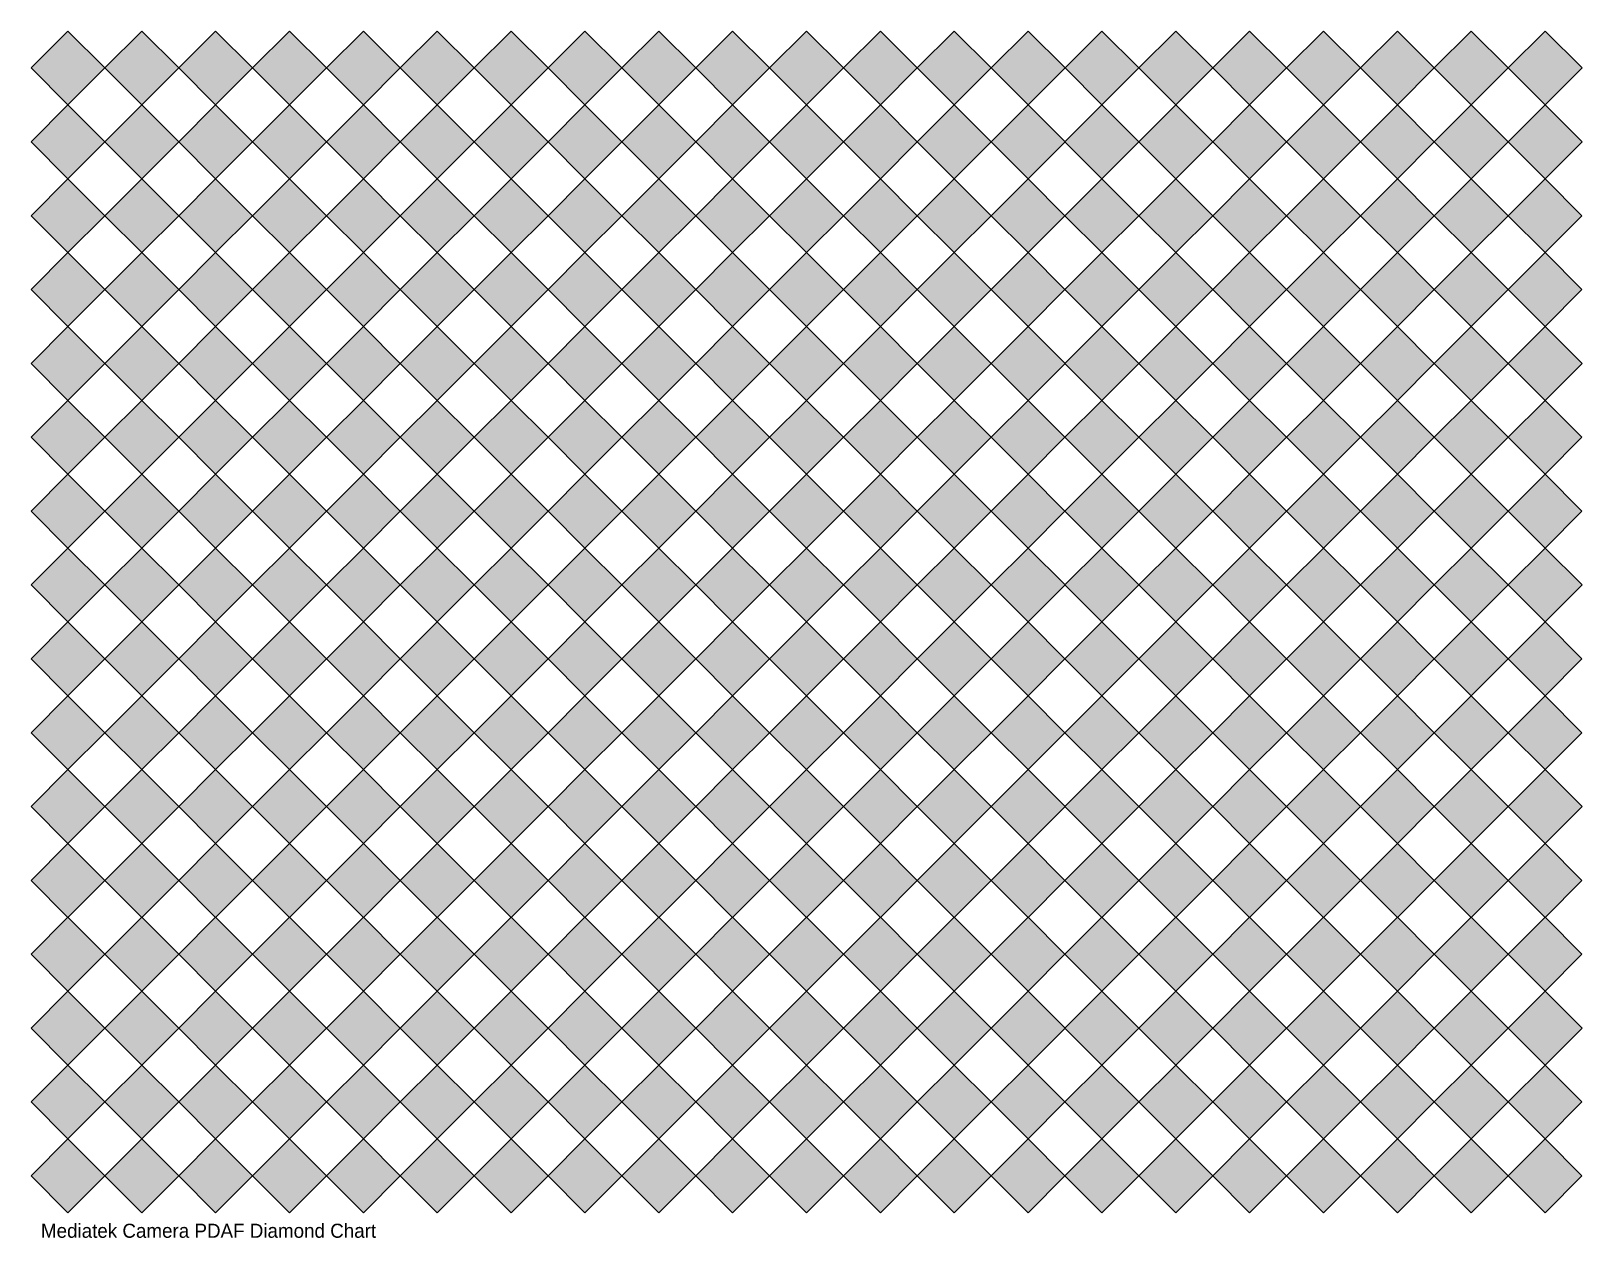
# Model space of a CAD drawing. Header units: inches. Extents: x 6 to 271, y -212 to -6.
import ezdxf

# ---------------------------------------------------------------- set-up
doc = ezdxf.new("R2010")
doc.units = ezdxf.units.IN
doc.header["$MEASUREMENT"] = 0
doc.layers.add('圖層 1', color=7, linetype='Continuous')

msp = doc.modelspace()

# ---------------------------------------------------------------- texts
at = {"layer": '圖層 1', "color": 8, "true_color": 0x717071, "insert": (8, -212.37), "char_height": 2.3989, "attachment_point": 7}
msp.add_mtext('\\fAdobe Ming Std L|b0|i0|c0|p34;\\W1;Mediatek Camera PDAF Diamond Chart', dxfattribs=at)

# ---------------------------------------------------------------- blocks, each defined once
blk = doc.blocks.new('block 3')
at = {"layer": '圖層 1', "true_color": 0x030000}
h = blk.add_hatch(color=18, dxfattribs=at)
h.dxf.hatch_style = 2
h.paths.add_polyline_path([(132.41, -100.88), (126.1, -94.58), (119.8, -100.88), (126.1, -107.19)])
h = blk.add_hatch(color=18, dxfattribs=at)
h.dxf.hatch_style = 2
h.paths.add_polyline_path([(145.02, -100.88), (138.71, -94.58), (132.41, -100.88), (138.71, -107.19)])
h = blk.add_hatch(color=18, dxfattribs=at)
h.dxf.hatch_style = 2
h.paths.add_polyline_path([(157.62, -100.88), (151.32, -94.58), (145.01, -100.88), (151.32, -107.19)])
h = blk.add_hatch(color=18, dxfattribs=at)
h.dxf.hatch_style = 2
h.paths.add_polyline_path([(132.41, -113.49), (126.1, -107.19), (119.8, -113.49), (126.1, -119.8)])
h = blk.add_hatch(color=18, dxfattribs=at)
h.dxf.hatch_style = 2
h.paths.add_polyline_path([(145.01, -113.49), (138.71, -107.19), (132.41, -113.49), (138.71, -119.8)])
h = blk.add_hatch(color=18, dxfattribs=at)
h.dxf.hatch_style = 2
h.paths.add_polyline_path([(157.62, -113.49), (151.32, -107.19), (145.01, -113.49), (151.32, -119.8)])
h = blk.add_hatch(color=18, dxfattribs=at)
h.dxf.hatch_style = 2
h.paths.add_polyline_path([(132.41, -126.1), (126.1, -119.79), (119.8, -126.1), (126.1, -132.4)])
h = blk.add_hatch(color=18, dxfattribs=at)
h.dxf.hatch_style = 2
h.paths.add_polyline_path([(145.01, -126.1), (138.71, -119.79), (132.41, -126.1), (138.71, -132.4)])
h = blk.add_hatch(color=18, dxfattribs=at)
h.dxf.hatch_style = 2
h.paths.add_polyline_path([(157.62, -126.1), (151.32, -119.79), (145.01, -126.1), (151.32, -132.4)])
at = {"layer": '圖層 1', "lineweight": 0}
for points in [[(132.41, -100.88), (126.1, -94.58), (119.8, -100.88), (126.1, -107.19), (132.41, -100.88)], [(145.02, -100.88), (138.71, -94.58), (132.41, -100.88), (138.71, -107.19), (145.02, -100.88)], [(157.62, -100.88), (151.32, -94.58), (145.01, -100.88), (151.32, -107.19), (157.62, -100.88)], [(132.41, -113.49), (126.1, -107.19), (119.8, -113.49), (126.1, -119.8), (132.41, -113.49)], [(145.01, -113.49), (138.71, -107.19), (132.41, -113.49), (138.71, -119.8), (145.01, -113.49)], [(157.62, -113.49), (151.32, -107.19), (145.01, -113.49), (151.32, -119.8), (157.62, -113.49)], [(132.41, -126.1), (126.1, -119.79), (119.8, -126.1), (126.1, -132.4), (132.41, -126.1)], [(145.01, -126.1), (138.71, -119.79), (132.41, -126.1), (138.71, -132.4), (145.01, -126.1)], [(157.62, -126.1), (151.32, -119.79), (145.01, -126.1), (151.32, -132.4), (157.62, -126.1)]]:
    blk.add_lwpolyline(points, dxfattribs=at)
blk = doc.blocks.new('block 4')
at = {"layer": '圖層 1', "true_color": 0x030000}
h = blk.add_hatch(color=18, dxfattribs=at)
h.dxf.hatch_style = 2
h.paths.add_polyline_path([(170.24, -100.88), (163.93, -94.58), (157.63, -100.88), (163.93, -107.19)])
h = blk.add_hatch(color=18, dxfattribs=at)
h.dxf.hatch_style = 2
h.paths.add_polyline_path([(182.85, -100.88), (176.54, -94.58), (170.24, -100.88), (176.54, -107.19)])
h = blk.add_hatch(color=18, dxfattribs=at)
h.dxf.hatch_style = 2
h.paths.add_polyline_path([(195.45, -100.88), (189.15, -94.58), (182.84, -100.88), (189.15, -107.19)])
h = blk.add_hatch(color=18, dxfattribs=at)
h.dxf.hatch_style = 2
h.paths.add_polyline_path([(170.24, -113.49), (163.93, -107.19), (157.63, -113.49), (163.93, -119.8)])
h = blk.add_hatch(color=18, dxfattribs=at)
h.dxf.hatch_style = 2
h.paths.add_polyline_path([(182.84, -113.49), (176.54, -107.19), (170.24, -113.49), (176.54, -119.8)])
h = blk.add_hatch(color=18, dxfattribs=at)
h.dxf.hatch_style = 2
h.paths.add_polyline_path([(195.45, -113.49), (189.15, -107.19), (182.84, -113.49), (189.15, -119.8)])
h = blk.add_hatch(color=18, dxfattribs=at)
h.dxf.hatch_style = 2
h.paths.add_polyline_path([(170.24, -126.1), (163.93, -119.79), (157.63, -126.1), (163.93, -132.4)])
h = blk.add_hatch(color=18, dxfattribs=at)
h.dxf.hatch_style = 2
h.paths.add_polyline_path([(182.84, -126.1), (176.54, -119.79), (170.24, -126.1), (176.54, -132.4)])
h = blk.add_hatch(color=18, dxfattribs=at)
h.dxf.hatch_style = 2
h.paths.add_polyline_path([(195.45, -126.1), (189.15, -119.79), (182.84, -126.1), (189.15, -132.4)])
at = {"layer": '圖層 1', "lineweight": 0}
for points in [[(170.24, -100.88), (163.93, -94.58), (157.63, -100.88), (163.93, -107.19), (170.24, -100.88)], [(182.85, -100.88), (176.54, -94.58), (170.24, -100.88), (176.54, -107.19), (182.85, -100.88)], [(195.45, -100.88), (189.15, -94.58), (182.84, -100.88), (189.15, -107.19), (195.45, -100.88)], [(170.24, -113.49), (163.93, -107.19), (157.63, -113.49), (163.93, -119.8), (170.24, -113.49)], [(182.84, -113.49), (176.54, -107.19), (170.24, -113.49), (176.54, -119.8), (182.84, -113.49)], [(195.45, -113.49), (189.15, -107.19), (182.84, -113.49), (189.15, -119.8), (195.45, -113.49)], [(170.24, -126.1), (163.93, -119.79), (157.63, -126.1), (163.93, -132.4), (170.24, -126.1)], [(182.84, -126.1), (176.54, -119.79), (170.24, -126.1), (176.54, -132.4), (182.84, -126.1)], [(195.45, -126.1), (189.15, -119.79), (182.84, -126.1), (189.15, -132.4), (195.45, -126.1)]]:
    blk.add_lwpolyline(points, dxfattribs=at)
blk = doc.blocks.new('block 5')
at = {"layer": '圖層 1', "true_color": 0x030000}
h = blk.add_hatch(color=18, dxfattribs=at)
h.dxf.hatch_style = 2
h.paths.add_polyline_path([(94.58, -100.88), (88.27, -94.58), (81.97, -100.88), (88.27, -107.19)])
h = blk.add_hatch(color=18, dxfattribs=at)
h.dxf.hatch_style = 2
h.paths.add_polyline_path([(107.19, -100.88), (100.88, -94.58), (94.58, -100.88), (100.88, -107.19)])
h = blk.add_hatch(color=18, dxfattribs=at)
h.dxf.hatch_style = 2
h.paths.add_polyline_path([(119.79, -100.88), (113.49, -94.58), (107.18, -100.88), (113.49, -107.19)])
h = blk.add_hatch(color=18, dxfattribs=at)
h.dxf.hatch_style = 2
h.paths.add_polyline_path([(94.58, -113.49), (88.27, -107.19), (81.97, -113.49), (88.27, -119.8)])
h = blk.add_hatch(color=18, dxfattribs=at)
h.dxf.hatch_style = 2
h.paths.add_polyline_path([(107.18, -113.49), (100.88, -107.19), (94.58, -113.49), (100.88, -119.8)])
h = blk.add_hatch(color=18, dxfattribs=at)
h.dxf.hatch_style = 2
h.paths.add_polyline_path([(119.79, -113.49), (113.49, -107.19), (107.18, -113.49), (113.49, -119.8)])
h = blk.add_hatch(color=18, dxfattribs=at)
h.dxf.hatch_style = 2
h.paths.add_polyline_path([(94.58, -126.1), (88.27, -119.79), (81.97, -126.1), (88.27, -132.4)])
h = blk.add_hatch(color=18, dxfattribs=at)
h.dxf.hatch_style = 2
h.paths.add_polyline_path([(107.18, -126.1), (100.88, -119.79), (94.58, -126.1), (100.88, -132.4)])
h = blk.add_hatch(color=18, dxfattribs=at)
h.dxf.hatch_style = 2
h.paths.add_polyline_path([(119.79, -126.1), (113.49, -119.79), (107.18, -126.1), (113.49, -132.4)])
at = {"layer": '圖層 1', "lineweight": 0}
for points in [[(94.58, -100.88), (88.27, -94.58), (81.97, -100.88), (88.27, -107.19), (94.58, -100.88)], [(107.19, -100.88), (100.88, -94.58), (94.58, -100.88), (100.88, -107.19), (107.19, -100.88)], [(119.79, -100.88), (113.49, -94.58), (107.18, -100.88), (113.49, -107.19), (119.79, -100.88)], [(94.58, -113.49), (88.27, -107.19), (81.97, -113.49), (88.27, -119.8), (94.58, -113.49)], [(107.18, -113.49), (100.88, -107.19), (94.58, -113.49), (100.88, -119.8), (107.18, -113.49)], [(119.79, -113.49), (113.49, -107.19), (107.18, -113.49), (113.49, -119.8), (119.79, -113.49)], [(94.58, -126.1), (88.27, -119.79), (81.97, -126.1), (88.27, -132.4), (94.58, -126.1)], [(107.18, -126.1), (100.88, -119.79), (94.58, -126.1), (100.88, -132.4), (107.18, -126.1)], [(119.79, -126.1), (113.49, -119.79), (107.18, -126.1), (113.49, -132.4), (119.79, -126.1)]]:
    blk.add_lwpolyline(points, dxfattribs=at)
blk = doc.blocks.new('block 6')
at = {"layer": '圖層 1', "true_color": 0x030000}
h = blk.add_hatch(color=18, dxfattribs=at)
h.dxf.hatch_style = 2
h.paths.add_polyline_path([(56.75, -100.88), (50.44, -94.58), (44.14, -100.88), (50.44, -107.19)])
h = blk.add_hatch(color=18, dxfattribs=at)
h.dxf.hatch_style = 2
h.paths.add_polyline_path([(69.36, -100.88), (63.05, -94.58), (56.75, -100.88), (63.05, -107.19)])
h = blk.add_hatch(color=18, dxfattribs=at)
h.dxf.hatch_style = 2
h.paths.add_polyline_path([(81.96, -100.88), (75.66, -94.58), (69.35, -100.88), (75.66, -107.19)])
h = blk.add_hatch(color=18, dxfattribs=at)
h.dxf.hatch_style = 2
h.paths.add_polyline_path([(56.75, -113.49), (50.44, -107.19), (44.14, -113.49), (50.44, -119.8)])
h = blk.add_hatch(color=18, dxfattribs=at)
h.dxf.hatch_style = 2
h.paths.add_polyline_path([(69.35, -113.49), (63.05, -107.19), (56.75, -113.49), (63.05, -119.8)])
h = blk.add_hatch(color=18, dxfattribs=at)
h.dxf.hatch_style = 2
h.paths.add_polyline_path([(81.96, -113.49), (75.66, -107.19), (69.35, -113.49), (75.66, -119.8)])
h = blk.add_hatch(color=18, dxfattribs=at)
h.dxf.hatch_style = 2
h.paths.add_polyline_path([(56.75, -126.1), (50.44, -119.79), (44.14, -126.1), (50.44, -132.4)])
h = blk.add_hatch(color=18, dxfattribs=at)
h.dxf.hatch_style = 2
h.paths.add_polyline_path([(69.35, -126.1), (63.05, -119.79), (56.75, -126.1), (63.05, -132.4)])
h = blk.add_hatch(color=18, dxfattribs=at)
h.dxf.hatch_style = 2
h.paths.add_polyline_path([(81.96, -126.1), (75.66, -119.79), (69.35, -126.1), (75.66, -132.4)])
at = {"layer": '圖層 1', "lineweight": 0}
for points in [[(56.75, -100.88), (50.44, -94.58), (44.14, -100.88), (50.44, -107.19), (56.75, -100.88)], [(69.36, -100.88), (63.05, -94.58), (56.75, -100.88), (63.05, -107.19), (69.36, -100.88)], [(81.96, -100.88), (75.66, -94.58), (69.35, -100.88), (75.66, -107.19), (81.96, -100.88)], [(56.75, -113.49), (50.44, -107.19), (44.14, -113.49), (50.44, -119.8), (56.75, -113.49)], [(69.35, -113.49), (63.05, -107.19), (56.75, -113.49), (63.05, -119.8), (69.35, -113.49)], [(81.96, -113.49), (75.66, -107.19), (69.35, -113.49), (75.66, -119.8), (81.96, -113.49)], [(56.75, -126.1), (50.44, -119.79), (44.14, -126.1), (50.44, -132.4), (56.75, -126.1)], [(69.35, -126.1), (63.05, -119.79), (56.75, -126.1), (63.05, -132.4), (69.35, -126.1)], [(81.96, -126.1), (75.66, -119.79), (69.35, -126.1), (75.66, -132.4), (81.96, -126.1)]]:
    blk.add_lwpolyline(points, dxfattribs=at)
blk = doc.blocks.new('block 7')
at = {"layer": '圖層 1', "true_color": 0x030000}
h = blk.add_hatch(color=18, dxfattribs=at)
h.dxf.hatch_style = 2
h.paths.add_polyline_path([(18.92, -100.88), (12.61, -94.58), (6.31, -100.88), (12.61, -107.19)])
h = blk.add_hatch(color=18, dxfattribs=at)
h.dxf.hatch_style = 2
h.paths.add_polyline_path([(31.53, -100.88), (25.22, -94.58), (18.92, -100.88), (25.22, -107.19)])
h = blk.add_hatch(color=18, dxfattribs=at)
h.dxf.hatch_style = 2
h.paths.add_polyline_path([(44.13, -100.88), (37.83, -94.58), (31.52, -100.88), (37.83, -107.19)])
h = blk.add_hatch(color=18, dxfattribs=at)
h.dxf.hatch_style = 2
h.paths.add_polyline_path([(18.92, -113.49), (12.61, -107.19), (6.31, -113.49), (12.61, -119.8)])
h = blk.add_hatch(color=18, dxfattribs=at)
h.dxf.hatch_style = 2
h.paths.add_polyline_path([(31.52, -113.49), (25.22, -107.19), (18.92, -113.49), (25.22, -119.8)])
h = blk.add_hatch(color=18, dxfattribs=at)
h.dxf.hatch_style = 2
h.paths.add_polyline_path([(44.13, -113.49), (37.83, -107.19), (31.52, -113.49), (37.83, -119.8)])
h = blk.add_hatch(color=18, dxfattribs=at)
h.dxf.hatch_style = 2
h.paths.add_polyline_path([(18.92, -126.1), (12.61, -119.79), (6.31, -126.1), (12.61, -132.4)])
h = blk.add_hatch(color=18, dxfattribs=at)
h.dxf.hatch_style = 2
h.paths.add_polyline_path([(31.52, -126.1), (25.22, -119.79), (18.92, -126.1), (25.22, -132.4)])
h = blk.add_hatch(color=18, dxfattribs=at)
h.dxf.hatch_style = 2
h.paths.add_polyline_path([(44.13, -126.1), (37.83, -119.79), (31.52, -126.1), (37.83, -132.4)])
at = {"layer": '圖層 1', "lineweight": 0}
for points in [[(18.92, -100.88), (12.61, -94.58), (6.31, -100.88), (12.61, -107.19), (18.92, -100.88)], [(31.53, -100.88), (25.22, -94.58), (18.92, -100.88), (25.22, -107.19), (31.53, -100.88)], [(44.13, -100.88), (37.83, -94.58), (31.52, -100.88), (37.83, -107.19), (44.13, -100.88)], [(18.92, -113.49), (12.61, -107.19), (6.31, -113.49), (12.61, -119.8), (18.92, -113.49)], [(31.52, -113.49), (25.22, -107.19), (18.92, -113.49), (25.22, -119.8), (31.52, -113.49)], [(44.13, -113.49), (37.83, -107.19), (31.52, -113.49), (37.83, -119.8), (44.13, -113.49)], [(18.92, -126.1), (12.61, -119.79), (6.31, -126.1), (12.61, -132.4), (18.92, -126.1)], [(31.52, -126.1), (25.22, -119.79), (18.92, -126.1), (25.22, -132.4), (31.52, -126.1)], [(44.13, -126.1), (37.83, -119.79), (31.52, -126.1), (37.83, -132.4), (44.13, -126.1)]]:
    blk.add_lwpolyline(points, dxfattribs=at)
blk = doc.blocks.new('block 8')
at = {"layer": '圖層 1', "true_color": 0x030000}
h = blk.add_hatch(color=18, dxfattribs=at)
h.dxf.hatch_style = 2
h.paths.add_polyline_path([(208.07, -100.88), (201.76, -94.58), (195.46, -100.88), (201.76, -107.19)])
h = blk.add_hatch(color=18, dxfattribs=at)
h.dxf.hatch_style = 2
h.paths.add_polyline_path([(220.68, -100.88), (214.37, -94.58), (208.07, -100.88), (214.37, -107.19)])
h = blk.add_hatch(color=18, dxfattribs=at)
h.dxf.hatch_style = 2
h.paths.add_polyline_path([(233.28, -100.88), (226.98, -94.58), (220.67, -100.88), (226.98, -107.19)])
h = blk.add_hatch(color=18, dxfattribs=at)
h.dxf.hatch_style = 2
h.paths.add_polyline_path([(208.07, -113.49), (201.76, -107.19), (195.46, -113.49), (201.76, -119.8)])
h = blk.add_hatch(color=18, dxfattribs=at)
h.dxf.hatch_style = 2
h.paths.add_polyline_path([(220.67, -113.49), (214.37, -107.19), (208.07, -113.49), (214.37, -119.8)])
h = blk.add_hatch(color=18, dxfattribs=at)
h.dxf.hatch_style = 2
h.paths.add_polyline_path([(233.28, -113.49), (226.98, -107.19), (220.67, -113.49), (226.98, -119.8)])
h = blk.add_hatch(color=18, dxfattribs=at)
h.dxf.hatch_style = 2
h.paths.add_polyline_path([(208.07, -126.1), (201.76, -119.79), (195.46, -126.1), (201.76, -132.4)])
h = blk.add_hatch(color=18, dxfattribs=at)
h.dxf.hatch_style = 2
h.paths.add_polyline_path([(220.67, -126.1), (214.37, -119.79), (208.07, -126.1), (214.37, -132.4)])
h = blk.add_hatch(color=18, dxfattribs=at)
h.dxf.hatch_style = 2
h.paths.add_polyline_path([(233.28, -126.1), (226.98, -119.79), (220.67, -126.1), (226.98, -132.4)])
at = {"layer": '圖層 1', "lineweight": 0}
for points in [[(208.07, -100.88), (201.76, -94.58), (195.46, -100.88), (201.76, -107.19), (208.07, -100.88)], [(220.68, -100.88), (214.37, -94.58), (208.07, -100.88), (214.37, -107.19), (220.68, -100.88)], [(233.28, -100.88), (226.98, -94.58), (220.67, -100.88), (226.98, -107.19), (233.28, -100.88)], [(208.07, -113.49), (201.76, -107.19), (195.46, -113.49), (201.76, -119.8), (208.07, -113.49)], [(220.67, -113.49), (214.37, -107.19), (208.07, -113.49), (214.37, -119.8), (220.67, -113.49)], [(233.28, -113.49), (226.98, -107.19), (220.67, -113.49), (226.98, -119.8), (233.28, -113.49)], [(208.07, -126.1), (201.76, -119.79), (195.46, -126.1), (201.76, -132.4), (208.07, -126.1)], [(220.67, -126.1), (214.37, -119.79), (208.07, -126.1), (214.37, -132.4), (220.67, -126.1)], [(233.28, -126.1), (226.98, -119.79), (220.67, -126.1), (226.98, -132.4), (233.28, -126.1)]]:
    blk.add_lwpolyline(points, dxfattribs=at)
blk = doc.blocks.new('block 9')
at = {"layer": '圖層 1', "true_color": 0x030000}
h = blk.add_hatch(color=18, dxfattribs=at)
h.dxf.hatch_style = 2
h.paths.add_polyline_path([(245.9, -100.88), (239.59, -94.58), (233.29, -100.88), (239.59, -107.19)])
h = blk.add_hatch(color=18, dxfattribs=at)
h.dxf.hatch_style = 2
h.paths.add_polyline_path([(258.51, -100.88), (252.2, -94.58), (245.9, -100.88), (252.2, -107.19)])
h = blk.add_hatch(color=18, dxfattribs=at)
h.dxf.hatch_style = 2
h.paths.add_polyline_path([(271.12, -100.88), (264.81, -94.58), (258.5, -100.88), (264.81, -107.19)])
h = blk.add_hatch(color=18, dxfattribs=at)
h.dxf.hatch_style = 2
h.paths.add_polyline_path([(245.9, -113.49), (239.59, -107.19), (233.29, -113.49), (239.59, -119.8)])
h = blk.add_hatch(color=18, dxfattribs=at)
h.dxf.hatch_style = 2
h.paths.add_polyline_path([(258.5, -113.49), (252.2, -107.19), (245.9, -113.49), (252.2, -119.8)])
h = blk.add_hatch(color=18, dxfattribs=at)
h.dxf.hatch_style = 2
h.paths.add_polyline_path([(271.11, -113.49), (264.81, -107.19), (258.5, -113.49), (264.81, -119.8)])
h = blk.add_hatch(color=18, dxfattribs=at)
h.dxf.hatch_style = 2
h.paths.add_polyline_path([(245.9, -126.1), (239.59, -119.79), (233.29, -126.1), (239.59, -132.4)])
h = blk.add_hatch(color=18, dxfattribs=at)
h.dxf.hatch_style = 2
h.paths.add_polyline_path([(258.5, -126.1), (252.2, -119.79), (245.9, -126.1), (252.2, -132.4)])
h = blk.add_hatch(color=18, dxfattribs=at)
h.dxf.hatch_style = 2
h.paths.add_polyline_path([(271.11, -126.1), (264.81, -119.79), (258.5, -126.1), (264.81, -132.4)])
at = {"layer": '圖層 1', "lineweight": 0}
for points in [[(245.9, -100.88), (239.59, -94.58), (233.29, -100.88), (239.59, -107.19), (245.9, -100.88)], [(258.51, -100.88), (252.2, -94.58), (245.9, -100.88), (252.2, -107.19), (258.51, -100.88)], [(271.12, -100.88), (264.81, -94.58), (258.5, -100.88), (264.81, -107.19), (271.12, -100.88)], [(245.9, -113.49), (239.59, -107.19), (233.29, -113.49), (239.59, -119.8), (245.9, -113.49)], [(258.5, -113.49), (252.2, -107.19), (245.9, -113.49), (252.2, -119.8), (258.5, -113.49)], [(271.11, -113.49), (264.81, -107.19), (258.5, -113.49), (264.81, -119.8), (271.11, -113.49)], [(245.9, -126.1), (239.59, -119.79), (233.29, -126.1), (239.59, -132.4), (245.9, -126.1)], [(258.5, -126.1), (252.2, -119.79), (245.9, -126.1), (252.2, -132.4), (258.5, -126.1)], [(271.11, -126.1), (264.81, -119.79), (258.5, -126.1), (264.81, -132.4), (271.11, -126.1)]]:
    blk.add_lwpolyline(points, dxfattribs=at)
blk = doc.blocks.new('block 10')
at = {"layer": '圖層 1', "true_color": 0x030000}
h = blk.add_hatch(color=18, dxfattribs=at)
h.dxf.hatch_style = 2
h.paths.add_polyline_path([(132.41, -138.71), (126.1, -132.41), (119.8, -138.71), (126.1, -145.01)])
h = blk.add_hatch(color=18, dxfattribs=at)
h.dxf.hatch_style = 2
h.paths.add_polyline_path([(145.02, -138.71), (138.71, -132.41), (132.41, -138.71), (138.71, -145.01)])
h = blk.add_hatch(color=18, dxfattribs=at)
h.dxf.hatch_style = 2
h.paths.add_polyline_path([(157.62, -138.71), (151.32, -132.41), (145.01, -138.71), (151.32, -145.01)])
h = blk.add_hatch(color=18, dxfattribs=at)
h.dxf.hatch_style = 2
h.paths.add_polyline_path([(132.41, -151.32), (126.1, -145.01), (119.8, -151.32), (126.1, -157.63)])
h = blk.add_hatch(color=18, dxfattribs=at)
h.dxf.hatch_style = 2
h.paths.add_polyline_path([(145.01, -151.32), (138.71, -145.01), (132.41, -151.32), (138.71, -157.63)])
h = blk.add_hatch(color=18, dxfattribs=at)
h.dxf.hatch_style = 2
h.paths.add_polyline_path([(157.62, -151.32), (151.32, -145.01), (145.01, -151.32), (151.32, -157.63)])
h = blk.add_hatch(color=18, dxfattribs=at)
h.dxf.hatch_style = 2
h.paths.add_polyline_path([(132.41, -163.93), (126.1, -157.62), (119.8, -163.93), (126.1, -170.24)])
h = blk.add_hatch(color=18, dxfattribs=at)
h.dxf.hatch_style = 2
h.paths.add_polyline_path([(145.01, -163.93), (138.71, -157.62), (132.41, -163.93), (138.71, -170.24)])
h = blk.add_hatch(color=18, dxfattribs=at)
h.dxf.hatch_style = 2
h.paths.add_polyline_path([(157.62, -163.93), (151.32, -157.62), (145.01, -163.93), (151.32, -170.24)])
at = {"layer": '圖層 1', "lineweight": 0}
for points in [[(132.41, -138.71), (126.1, -132.41), (119.8, -138.71), (126.1, -145.01), (132.41, -138.71)], [(145.02, -138.71), (138.71, -132.41), (132.41, -138.71), (138.71, -145.01), (145.02, -138.71)], [(157.62, -138.71), (151.32, -132.41), (145.01, -138.71), (151.32, -145.01), (157.62, -138.71)], [(132.41, -151.32), (126.1, -145.01), (119.8, -151.32), (126.1, -157.63), (132.41, -151.32)], [(145.01, -151.32), (138.71, -145.01), (132.41, -151.32), (138.71, -157.63), (145.01, -151.32)], [(157.62, -151.32), (151.32, -145.01), (145.01, -151.32), (151.32, -157.63), (157.62, -151.32)], [(132.41, -163.93), (126.1, -157.62), (119.8, -163.93), (126.1, -170.24), (132.41, -163.93)], [(145.01, -163.93), (138.71, -157.62), (132.41, -163.93), (138.71, -170.24), (145.01, -163.93)], [(157.62, -163.93), (151.32, -157.62), (145.01, -163.93), (151.32, -170.24), (157.62, -163.93)]]:
    blk.add_lwpolyline(points, dxfattribs=at)
blk = doc.blocks.new('block 11')
at = {"layer": '圖層 1', "true_color": 0x030000}
h = blk.add_hatch(color=18, dxfattribs=at)
h.dxf.hatch_style = 2
h.paths.add_polyline_path([(170.24, -138.71), (163.93, -132.41), (157.63, -138.71), (163.93, -145.01)])
h = blk.add_hatch(color=18, dxfattribs=at)
h.dxf.hatch_style = 2
h.paths.add_polyline_path([(182.85, -138.71), (176.54, -132.41), (170.24, -138.71), (176.54, -145.01)])
h = blk.add_hatch(color=18, dxfattribs=at)
h.dxf.hatch_style = 2
h.paths.add_polyline_path([(195.45, -138.71), (189.15, -132.41), (182.84, -138.71), (189.15, -145.01)])
h = blk.add_hatch(color=18, dxfattribs=at)
h.dxf.hatch_style = 2
h.paths.add_polyline_path([(170.24, -151.32), (163.93, -145.01), (157.63, -151.32), (163.93, -157.63)])
h = blk.add_hatch(color=18, dxfattribs=at)
h.dxf.hatch_style = 2
h.paths.add_polyline_path([(182.84, -151.32), (176.54, -145.01), (170.24, -151.32), (176.54, -157.63)])
h = blk.add_hatch(color=18, dxfattribs=at)
h.dxf.hatch_style = 2
h.paths.add_polyline_path([(195.45, -151.32), (189.15, -145.01), (182.84, -151.32), (189.15, -157.63)])
h = blk.add_hatch(color=18, dxfattribs=at)
h.dxf.hatch_style = 2
h.paths.add_polyline_path([(170.24, -163.93), (163.93, -157.62), (157.63, -163.93), (163.93, -170.24)])
h = blk.add_hatch(color=18, dxfattribs=at)
h.dxf.hatch_style = 2
h.paths.add_polyline_path([(182.84, -163.93), (176.54, -157.62), (170.24, -163.93), (176.54, -170.24)])
h = blk.add_hatch(color=18, dxfattribs=at)
h.dxf.hatch_style = 2
h.paths.add_polyline_path([(195.45, -163.93), (189.15, -157.62), (182.84, -163.93), (189.15, -170.24)])
at = {"layer": '圖層 1', "lineweight": 0}
for points in [[(170.24, -138.71), (163.93, -132.41), (157.63, -138.71), (163.93, -145.01), (170.24, -138.71)], [(182.85, -138.71), (176.54, -132.41), (170.24, -138.71), (176.54, -145.01), (182.85, -138.71)], [(195.45, -138.71), (189.15, -132.41), (182.84, -138.71), (189.15, -145.01), (195.45, -138.71)], [(170.24, -151.32), (163.93, -145.01), (157.63, -151.32), (163.93, -157.63), (170.24, -151.32)], [(182.84, -151.32), (176.54, -145.01), (170.24, -151.32), (176.54, -157.63), (182.84, -151.32)], [(195.45, -151.32), (189.15, -145.01), (182.84, -151.32), (189.15, -157.63), (195.45, -151.32)], [(170.24, -163.93), (163.93, -157.62), (157.63, -163.93), (163.93, -170.24), (170.24, -163.93)], [(182.84, -163.93), (176.54, -157.62), (170.24, -163.93), (176.54, -170.24), (182.84, -163.93)], [(195.45, -163.93), (189.15, -157.62), (182.84, -163.93), (189.15, -170.24), (195.45, -163.93)]]:
    blk.add_lwpolyline(points, dxfattribs=at)
blk = doc.blocks.new('block 12')
at = {"layer": '圖層 1', "true_color": 0x030000}
h = blk.add_hatch(color=18, dxfattribs=at)
h.dxf.hatch_style = 2
h.paths.add_polyline_path([(94.58, -138.71), (88.27, -132.41), (81.97, -138.71), (88.27, -145.01)])
h = blk.add_hatch(color=18, dxfattribs=at)
h.dxf.hatch_style = 2
h.paths.add_polyline_path([(107.19, -138.71), (100.88, -132.41), (94.58, -138.71), (100.88, -145.01)])
h = blk.add_hatch(color=18, dxfattribs=at)
h.dxf.hatch_style = 2
h.paths.add_polyline_path([(119.79, -138.71), (113.49, -132.41), (107.18, -138.71), (113.49, -145.01)])
h = blk.add_hatch(color=18, dxfattribs=at)
h.dxf.hatch_style = 2
h.paths.add_polyline_path([(94.58, -151.32), (88.27, -145.01), (81.97, -151.32), (88.27, -157.63)])
h = blk.add_hatch(color=18, dxfattribs=at)
h.dxf.hatch_style = 2
h.paths.add_polyline_path([(107.18, -151.32), (100.88, -145.01), (94.58, -151.32), (100.88, -157.63)])
h = blk.add_hatch(color=18, dxfattribs=at)
h.dxf.hatch_style = 2
h.paths.add_polyline_path([(119.79, -151.32), (113.49, -145.01), (107.18, -151.32), (113.49, -157.63)])
h = blk.add_hatch(color=18, dxfattribs=at)
h.dxf.hatch_style = 2
h.paths.add_polyline_path([(94.58, -163.93), (88.27, -157.62), (81.97, -163.93), (88.27, -170.24)])
h = blk.add_hatch(color=18, dxfattribs=at)
h.dxf.hatch_style = 2
h.paths.add_polyline_path([(107.18, -163.93), (100.88, -157.62), (94.58, -163.93), (100.88, -170.24)])
h = blk.add_hatch(color=18, dxfattribs=at)
h.dxf.hatch_style = 2
h.paths.add_polyline_path([(119.79, -163.93), (113.49, -157.62), (107.18, -163.93), (113.49, -170.24)])
at = {"layer": '圖層 1', "lineweight": 0}
for points in [[(94.58, -138.71), (88.27, -132.41), (81.97, -138.71), (88.27, -145.01), (94.58, -138.71)], [(107.19, -138.71), (100.88, -132.41), (94.58, -138.71), (100.88, -145.01), (107.19, -138.71)], [(119.79, -138.71), (113.49, -132.41), (107.18, -138.71), (113.49, -145.01), (119.79, -138.71)], [(94.58, -151.32), (88.27, -145.01), (81.97, -151.32), (88.27, -157.63), (94.58, -151.32)], [(107.18, -151.32), (100.88, -145.01), (94.58, -151.32), (100.88, -157.63), (107.18, -151.32)], [(119.79, -151.32), (113.49, -145.01), (107.18, -151.32), (113.49, -157.63), (119.79, -151.32)], [(94.58, -163.93), (88.27, -157.62), (81.97, -163.93), (88.27, -170.24), (94.58, -163.93)], [(107.18, -163.93), (100.88, -157.62), (94.58, -163.93), (100.88, -170.24), (107.18, -163.93)], [(119.79, -163.93), (113.49, -157.62), (107.18, -163.93), (113.49, -170.24), (119.79, -163.93)]]:
    blk.add_lwpolyline(points, dxfattribs=at)
blk = doc.blocks.new('block 13')
at = {"layer": '圖層 1', "true_color": 0x030000}
h = blk.add_hatch(color=18, dxfattribs=at)
h.dxf.hatch_style = 2
h.paths.add_polyline_path([(56.75, -138.71), (50.44, -132.41), (44.14, -138.71), (50.44, -145.01)])
h = blk.add_hatch(color=18, dxfattribs=at)
h.dxf.hatch_style = 2
h.paths.add_polyline_path([(69.36, -138.71), (63.05, -132.41), (56.75, -138.71), (63.05, -145.01)])
h = blk.add_hatch(color=18, dxfattribs=at)
h.dxf.hatch_style = 2
h.paths.add_polyline_path([(81.96, -138.71), (75.66, -132.41), (69.35, -138.71), (75.66, -145.01)])
h = blk.add_hatch(color=18, dxfattribs=at)
h.dxf.hatch_style = 2
h.paths.add_polyline_path([(56.75, -151.32), (50.44, -145.01), (44.14, -151.32), (50.44, -157.63)])
h = blk.add_hatch(color=18, dxfattribs=at)
h.dxf.hatch_style = 2
h.paths.add_polyline_path([(69.35, -151.32), (63.05, -145.01), (56.75, -151.32), (63.05, -157.63)])
h = blk.add_hatch(color=18, dxfattribs=at)
h.dxf.hatch_style = 2
h.paths.add_polyline_path([(81.96, -151.32), (75.66, -145.01), (69.35, -151.32), (75.66, -157.63)])
h = blk.add_hatch(color=18, dxfattribs=at)
h.dxf.hatch_style = 2
h.paths.add_polyline_path([(56.75, -163.93), (50.44, -157.62), (44.14, -163.93), (50.44, -170.24)])
h = blk.add_hatch(color=18, dxfattribs=at)
h.dxf.hatch_style = 2
h.paths.add_polyline_path([(69.35, -163.93), (63.05, -157.62), (56.75, -163.93), (63.05, -170.24)])
h = blk.add_hatch(color=18, dxfattribs=at)
h.dxf.hatch_style = 2
h.paths.add_polyline_path([(81.96, -163.93), (75.66, -157.62), (69.35, -163.93), (75.66, -170.24)])
at = {"layer": '圖層 1', "lineweight": 0}
for points in [[(56.75, -138.71), (50.44, -132.41), (44.14, -138.71), (50.44, -145.01), (56.75, -138.71)], [(69.36, -138.71), (63.05, -132.41), (56.75, -138.71), (63.05, -145.01), (69.36, -138.71)], [(81.96, -138.71), (75.66, -132.41), (69.35, -138.71), (75.66, -145.01), (81.96, -138.71)], [(56.75, -151.32), (50.44, -145.01), (44.14, -151.32), (50.44, -157.63), (56.75, -151.32)], [(69.35, -151.32), (63.05, -145.01), (56.75, -151.32), (63.05, -157.63), (69.35, -151.32)], [(81.96, -151.32), (75.66, -145.01), (69.35, -151.32), (75.66, -157.63), (81.96, -151.32)], [(56.75, -163.93), (50.44, -157.62), (44.14, -163.93), (50.44, -170.24), (56.75, -163.93)], [(69.35, -163.93), (63.05, -157.62), (56.75, -163.93), (63.05, -170.24), (69.35, -163.93)], [(81.96, -163.93), (75.66, -157.62), (69.35, -163.93), (75.66, -170.24), (81.96, -163.93)]]:
    blk.add_lwpolyline(points, dxfattribs=at)
blk = doc.blocks.new('block 14')
at = {"layer": '圖層 1', "true_color": 0x030000}
h = blk.add_hatch(color=18, dxfattribs=at)
h.dxf.hatch_style = 2
h.paths.add_polyline_path([(18.92, -138.71), (12.61, -132.41), (6.31, -138.71), (12.61, -145.01)])
h = blk.add_hatch(color=18, dxfattribs=at)
h.dxf.hatch_style = 2
h.paths.add_polyline_path([(31.53, -138.71), (25.22, -132.41), (18.92, -138.71), (25.22, -145.01)])
h = blk.add_hatch(color=18, dxfattribs=at)
h.dxf.hatch_style = 2
h.paths.add_polyline_path([(44.13, -138.71), (37.83, -132.41), (31.52, -138.71), (37.83, -145.01)])
h = blk.add_hatch(color=18, dxfattribs=at)
h.dxf.hatch_style = 2
h.paths.add_polyline_path([(18.92, -151.32), (12.61, -145.01), (6.31, -151.32), (12.61, -157.63)])
h = blk.add_hatch(color=18, dxfattribs=at)
h.dxf.hatch_style = 2
h.paths.add_polyline_path([(31.52, -151.32), (25.22, -145.01), (18.92, -151.32), (25.22, -157.63)])
h = blk.add_hatch(color=18, dxfattribs=at)
h.dxf.hatch_style = 2
h.paths.add_polyline_path([(44.13, -151.32), (37.83, -145.01), (31.52, -151.32), (37.83, -157.63)])
h = blk.add_hatch(color=18, dxfattribs=at)
h.dxf.hatch_style = 2
h.paths.add_polyline_path([(18.92, -163.93), (12.61, -157.62), (6.31, -163.93), (12.61, -170.24)])
h = blk.add_hatch(color=18, dxfattribs=at)
h.dxf.hatch_style = 2
h.paths.add_polyline_path([(31.52, -163.93), (25.22, -157.62), (18.92, -163.93), (25.22, -170.24)])
h = blk.add_hatch(color=18, dxfattribs=at)
h.dxf.hatch_style = 2
h.paths.add_polyline_path([(44.13, -163.93), (37.83, -157.62), (31.52, -163.93), (37.83, -170.24)])
at = {"layer": '圖層 1', "lineweight": 0}
for points in [[(18.92, -138.71), (12.61, -132.41), (6.31, -138.71), (12.61, -145.01), (18.92, -138.71)], [(31.53, -138.71), (25.22, -132.41), (18.92, -138.71), (25.22, -145.01), (31.53, -138.71)], [(44.13, -138.71), (37.83, -132.41), (31.52, -138.71), (37.83, -145.01), (44.13, -138.71)], [(18.92, -151.32), (12.61, -145.01), (6.31, -151.32), (12.61, -157.63), (18.92, -151.32)], [(31.52, -151.32), (25.22, -145.01), (18.92, -151.32), (25.22, -157.63), (31.52, -151.32)], [(44.13, -151.32), (37.83, -145.01), (31.52, -151.32), (37.83, -157.63), (44.13, -151.32)], [(18.92, -163.93), (12.61, -157.62), (6.31, -163.93), (12.61, -170.24), (18.92, -163.93)], [(31.52, -163.93), (25.22, -157.62), (18.92, -163.93), (25.22, -170.24), (31.52, -163.93)], [(44.13, -163.93), (37.83, -157.62), (31.52, -163.93), (37.83, -170.24), (44.13, -163.93)]]:
    blk.add_lwpolyline(points, dxfattribs=at)
blk = doc.blocks.new('block 15')
at = {"layer": '圖層 1', "true_color": 0x030000}
h = blk.add_hatch(color=18, dxfattribs=at)
h.dxf.hatch_style = 2
h.paths.add_polyline_path([(208.07, -138.71), (201.76, -132.41), (195.46, -138.71), (201.76, -145.01)])
h = blk.add_hatch(color=18, dxfattribs=at)
h.dxf.hatch_style = 2
h.paths.add_polyline_path([(220.68, -138.71), (214.37, -132.41), (208.07, -138.71), (214.37, -145.01)])
h = blk.add_hatch(color=18, dxfattribs=at)
h.dxf.hatch_style = 2
h.paths.add_polyline_path([(233.28, -138.71), (226.98, -132.41), (220.67, -138.71), (226.98, -145.01)])
h = blk.add_hatch(color=18, dxfattribs=at)
h.dxf.hatch_style = 2
h.paths.add_polyline_path([(208.07, -151.32), (201.76, -145.01), (195.46, -151.32), (201.76, -157.63)])
h = blk.add_hatch(color=18, dxfattribs=at)
h.dxf.hatch_style = 2
h.paths.add_polyline_path([(220.67, -151.32), (214.37, -145.01), (208.07, -151.32), (214.37, -157.63)])
h = blk.add_hatch(color=18, dxfattribs=at)
h.dxf.hatch_style = 2
h.paths.add_polyline_path([(233.28, -151.32), (226.98, -145.01), (220.67, -151.32), (226.98, -157.63)])
h = blk.add_hatch(color=18, dxfattribs=at)
h.dxf.hatch_style = 2
h.paths.add_polyline_path([(208.07, -163.93), (201.76, -157.62), (195.46, -163.93), (201.76, -170.24)])
h = blk.add_hatch(color=18, dxfattribs=at)
h.dxf.hatch_style = 2
h.paths.add_polyline_path([(220.67, -163.93), (214.37, -157.62), (208.07, -163.93), (214.37, -170.24)])
h = blk.add_hatch(color=18, dxfattribs=at)
h.dxf.hatch_style = 2
h.paths.add_polyline_path([(233.28, -163.93), (226.98, -157.62), (220.67, -163.93), (226.98, -170.24)])
at = {"layer": '圖層 1', "lineweight": 0}
for points in [[(208.07, -138.71), (201.76, -132.41), (195.46, -138.71), (201.76, -145.01), (208.07, -138.71)], [(220.68, -138.71), (214.37, -132.41), (208.07, -138.71), (214.37, -145.01), (220.68, -138.71)], [(233.28, -138.71), (226.98, -132.41), (220.67, -138.71), (226.98, -145.01), (233.28, -138.71)], [(208.07, -151.32), (201.76, -145.01), (195.46, -151.32), (201.76, -157.63), (208.07, -151.32)], [(220.67, -151.32), (214.37, -145.01), (208.07, -151.32), (214.37, -157.63), (220.67, -151.32)], [(233.28, -151.32), (226.98, -145.01), (220.67, -151.32), (226.98, -157.63), (233.28, -151.32)], [(208.07, -163.93), (201.76, -157.62), (195.46, -163.93), (201.76, -170.24), (208.07, -163.93)], [(220.67, -163.93), (214.37, -157.62), (208.07, -163.93), (214.37, -170.24), (220.67, -163.93)], [(233.28, -163.93), (226.98, -157.62), (220.67, -163.93), (226.98, -170.24), (233.28, -163.93)]]:
    blk.add_lwpolyline(points, dxfattribs=at)
blk = doc.blocks.new('block 16')
at = {"layer": '圖層 1', "true_color": 0x030000}
h = blk.add_hatch(color=18, dxfattribs=at)
h.dxf.hatch_style = 2
h.paths.add_polyline_path([(245.9, -138.71), (239.59, -132.41), (233.29, -138.71), (239.59, -145.01)])
h = blk.add_hatch(color=18, dxfattribs=at)
h.dxf.hatch_style = 2
h.paths.add_polyline_path([(258.51, -138.71), (252.2, -132.41), (245.9, -138.71), (252.2, -145.01)])
h = blk.add_hatch(color=18, dxfattribs=at)
h.dxf.hatch_style = 2
h.paths.add_polyline_path([(271.12, -138.71), (264.81, -132.41), (258.5, -138.71), (264.81, -145.01)])
h = blk.add_hatch(color=18, dxfattribs=at)
h.dxf.hatch_style = 2
h.paths.add_polyline_path([(245.9, -151.32), (239.59, -145.01), (233.29, -151.32), (239.59, -157.63)])
h = blk.add_hatch(color=18, dxfattribs=at)
h.dxf.hatch_style = 2
h.paths.add_polyline_path([(258.5, -151.32), (252.2, -145.01), (245.9, -151.32), (252.2, -157.63)])
h = blk.add_hatch(color=18, dxfattribs=at)
h.dxf.hatch_style = 2
h.paths.add_polyline_path([(271.11, -151.32), (264.81, -145.01), (258.5, -151.32), (264.81, -157.63)])
h = blk.add_hatch(color=18, dxfattribs=at)
h.dxf.hatch_style = 2
h.paths.add_polyline_path([(245.9, -163.93), (239.59, -157.62), (233.29, -163.93), (239.59, -170.24)])
h = blk.add_hatch(color=18, dxfattribs=at)
h.dxf.hatch_style = 2
h.paths.add_polyline_path([(258.5, -163.93), (252.2, -157.62), (245.9, -163.93), (252.2, -170.24)])
h = blk.add_hatch(color=18, dxfattribs=at)
h.dxf.hatch_style = 2
h.paths.add_polyline_path([(271.11, -163.93), (264.81, -157.62), (258.5, -163.93), (264.81, -170.24)])
at = {"layer": '圖層 1', "lineweight": 0}
for points in [[(245.9, -138.71), (239.59, -132.41), (233.29, -138.71), (239.59, -145.01), (245.9, -138.71)], [(258.51, -138.71), (252.2, -132.41), (245.9, -138.71), (252.2, -145.01), (258.51, -138.71)], [(271.12, -138.71), (264.81, -132.41), (258.5, -138.71), (264.81, -145.01), (271.12, -138.71)], [(245.9, -151.32), (239.59, -145.01), (233.29, -151.32), (239.59, -157.63), (245.9, -151.32)], [(258.5, -151.32), (252.2, -145.01), (245.9, -151.32), (252.2, -157.63), (258.5, -151.32)], [(271.11, -151.32), (264.81, -145.01), (258.5, -151.32), (264.81, -157.63), (271.11, -151.32)], [(245.9, -163.93), (239.59, -157.62), (233.29, -163.93), (239.59, -170.24), (245.9, -163.93)], [(258.5, -163.93), (252.2, -157.62), (245.9, -163.93), (252.2, -170.24), (258.5, -163.93)], [(271.11, -163.93), (264.81, -157.62), (258.5, -163.93), (264.81, -170.24), (271.11, -163.93)]]:
    blk.add_lwpolyline(points, dxfattribs=at)
blk = doc.blocks.new('block 17')
at = {"layer": '圖層 1', "true_color": 0x030000}
h = blk.add_hatch(color=18, dxfattribs=at)
h.dxf.hatch_style = 2
h.paths.add_polyline_path([(132.41, -176.54), (126.1, -170.24), (119.8, -176.54), (126.1, -182.85)])
h = blk.add_hatch(color=18, dxfattribs=at)
h.dxf.hatch_style = 2
h.paths.add_polyline_path([(145.02, -176.54), (138.71, -170.24), (132.41, -176.54), (138.71, -182.85)])
h = blk.add_hatch(color=18, dxfattribs=at)
h.dxf.hatch_style = 2
h.paths.add_polyline_path([(157.62, -176.54), (151.32, -170.24), (145.01, -176.54), (151.32, -182.85)])
h = blk.add_hatch(color=18, dxfattribs=at)
h.dxf.hatch_style = 2
h.paths.add_polyline_path([(132.41, -189.15), (126.1, -182.85), (119.8, -189.15), (126.1, -195.46)])
h = blk.add_hatch(color=18, dxfattribs=at)
h.dxf.hatch_style = 2
h.paths.add_polyline_path([(145.01, -189.15), (138.71, -182.85), (132.41, -189.15), (138.71, -195.46)])
h = blk.add_hatch(color=18, dxfattribs=at)
h.dxf.hatch_style = 2
h.paths.add_polyline_path([(157.62, -189.15), (151.32, -182.85), (145.01, -189.15), (151.32, -195.46)])
h = blk.add_hatch(color=18, dxfattribs=at)
h.dxf.hatch_style = 2
h.paths.add_polyline_path([(132.41, -201.76), (126.1, -195.45), (119.8, -201.76), (126.1, -208.07)])
h = blk.add_hatch(color=18, dxfattribs=at)
h.dxf.hatch_style = 2
h.paths.add_polyline_path([(145.01, -201.76), (138.71, -195.45), (132.41, -201.76), (138.71, -208.07)])
h = blk.add_hatch(color=18, dxfattribs=at)
h.dxf.hatch_style = 2
h.paths.add_polyline_path([(157.62, -201.76), (151.32, -195.45), (145.01, -201.76), (151.32, -208.07)])
at = {"layer": '圖層 1', "lineweight": 0}
for points in [[(132.41, -176.54), (126.1, -170.24), (119.8, -176.54), (126.1, -182.85), (132.41, -176.54)], [(145.02, -176.54), (138.71, -170.24), (132.41, -176.54), (138.71, -182.85), (145.02, -176.54)], [(157.62, -176.54), (151.32, -170.24), (145.01, -176.54), (151.32, -182.85), (157.62, -176.54)], [(132.41, -189.15), (126.1, -182.85), (119.8, -189.15), (126.1, -195.46), (132.41, -189.15)], [(145.01, -189.15), (138.71, -182.85), (132.41, -189.15), (138.71, -195.46), (145.01, -189.15)], [(157.62, -189.15), (151.32, -182.85), (145.01, -189.15), (151.32, -195.46), (157.62, -189.15)], [(132.41, -201.76), (126.1, -195.45), (119.8, -201.76), (126.1, -208.07), (132.41, -201.76)], [(145.01, -201.76), (138.71, -195.45), (132.41, -201.76), (138.71, -208.07), (145.01, -201.76)], [(157.62, -201.76), (151.32, -195.45), (145.01, -201.76), (151.32, -208.07), (157.62, -201.76)]]:
    blk.add_lwpolyline(points, dxfattribs=at)
blk = doc.blocks.new('block 18')
at = {"layer": '圖層 1', "true_color": 0x030000}
h = blk.add_hatch(color=18, dxfattribs=at)
h.dxf.hatch_style = 2
h.paths.add_polyline_path([(170.24, -176.54), (163.93, -170.24), (157.63, -176.54), (163.93, -182.85)])
h = blk.add_hatch(color=18, dxfattribs=at)
h.dxf.hatch_style = 2
h.paths.add_polyline_path([(182.85, -176.54), (176.54, -170.24), (170.24, -176.54), (176.54, -182.85)])
h = blk.add_hatch(color=18, dxfattribs=at)
h.dxf.hatch_style = 2
h.paths.add_polyline_path([(195.45, -176.54), (189.15, -170.24), (182.84, -176.54), (189.15, -182.85)])
h = blk.add_hatch(color=18, dxfattribs=at)
h.dxf.hatch_style = 2
h.paths.add_polyline_path([(170.24, -189.15), (163.93, -182.85), (157.63, -189.15), (163.93, -195.46)])
h = blk.add_hatch(color=18, dxfattribs=at)
h.dxf.hatch_style = 2
h.paths.add_polyline_path([(182.84, -189.15), (176.54, -182.85), (170.24, -189.15), (176.54, -195.46)])
h = blk.add_hatch(color=18, dxfattribs=at)
h.dxf.hatch_style = 2
h.paths.add_polyline_path([(195.45, -189.15), (189.15, -182.85), (182.84, -189.15), (189.15, -195.46)])
h = blk.add_hatch(color=18, dxfattribs=at)
h.dxf.hatch_style = 2
h.paths.add_polyline_path([(170.24, -201.76), (163.93, -195.45), (157.63, -201.76), (163.93, -208.07)])
h = blk.add_hatch(color=18, dxfattribs=at)
h.dxf.hatch_style = 2
h.paths.add_polyline_path([(182.84, -201.76), (176.54, -195.45), (170.24, -201.76), (176.54, -208.07)])
h = blk.add_hatch(color=18, dxfattribs=at)
h.dxf.hatch_style = 2
h.paths.add_polyline_path([(195.45, -201.76), (189.15, -195.45), (182.84, -201.76), (189.15, -208.07)])
at = {"layer": '圖層 1', "lineweight": 0}
for points in [[(170.24, -176.54), (163.93, -170.24), (157.63, -176.54), (163.93, -182.85), (170.24, -176.54)], [(182.85, -176.54), (176.54, -170.24), (170.24, -176.54), (176.54, -182.85), (182.85, -176.54)], [(195.45, -176.54), (189.15, -170.24), (182.84, -176.54), (189.15, -182.85), (195.45, -176.54)], [(170.24, -189.15), (163.93, -182.85), (157.63, -189.15), (163.93, -195.46), (170.24, -189.15)], [(182.84, -189.15), (176.54, -182.85), (170.24, -189.15), (176.54, -195.46), (182.84, -189.15)], [(195.45, -189.15), (189.15, -182.85), (182.84, -189.15), (189.15, -195.46), (195.45, -189.15)], [(170.24, -201.76), (163.93, -195.45), (157.63, -201.76), (163.93, -208.07), (170.24, -201.76)], [(182.84, -201.76), (176.54, -195.45), (170.24, -201.76), (176.54, -208.07), (182.84, -201.76)], [(195.45, -201.76), (189.15, -195.45), (182.84, -201.76), (189.15, -208.07), (195.45, -201.76)]]:
    blk.add_lwpolyline(points, dxfattribs=at)
blk = doc.blocks.new('block 19')
at = {"layer": '圖層 1', "true_color": 0x030000}
h = blk.add_hatch(color=18, dxfattribs=at)
h.dxf.hatch_style = 2
h.paths.add_polyline_path([(94.58, -176.54), (88.27, -170.24), (81.97, -176.54), (88.27, -182.85)])
h = blk.add_hatch(color=18, dxfattribs=at)
h.dxf.hatch_style = 2
h.paths.add_polyline_path([(107.19, -176.54), (100.88, -170.24), (94.58, -176.54), (100.88, -182.85)])
h = blk.add_hatch(color=18, dxfattribs=at)
h.dxf.hatch_style = 2
h.paths.add_polyline_path([(119.79, -176.54), (113.49, -170.24), (107.18, -176.54), (113.49, -182.85)])
h = blk.add_hatch(color=18, dxfattribs=at)
h.dxf.hatch_style = 2
h.paths.add_polyline_path([(94.58, -189.15), (88.27, -182.85), (81.97, -189.15), (88.27, -195.46)])
h = blk.add_hatch(color=18, dxfattribs=at)
h.dxf.hatch_style = 2
h.paths.add_polyline_path([(107.18, -189.15), (100.88, -182.85), (94.58, -189.15), (100.88, -195.46)])
h = blk.add_hatch(color=18, dxfattribs=at)
h.dxf.hatch_style = 2
h.paths.add_polyline_path([(119.79, -189.15), (113.49, -182.85), (107.18, -189.15), (113.49, -195.46)])
h = blk.add_hatch(color=18, dxfattribs=at)
h.dxf.hatch_style = 2
h.paths.add_polyline_path([(94.58, -201.76), (88.27, -195.45), (81.97, -201.76), (88.27, -208.07)])
h = blk.add_hatch(color=18, dxfattribs=at)
h.dxf.hatch_style = 2
h.paths.add_polyline_path([(107.18, -201.76), (100.88, -195.45), (94.58, -201.76), (100.88, -208.07)])
h = blk.add_hatch(color=18, dxfattribs=at)
h.dxf.hatch_style = 2
h.paths.add_polyline_path([(119.79, -201.76), (113.49, -195.45), (107.18, -201.76), (113.49, -208.07)])
at = {"layer": '圖層 1', "lineweight": 0}
for points in [[(94.58, -176.54), (88.27, -170.24), (81.97, -176.54), (88.27, -182.85), (94.58, -176.54)], [(107.19, -176.54), (100.88, -170.24), (94.58, -176.54), (100.88, -182.85), (107.19, -176.54)], [(119.79, -176.54), (113.49, -170.24), (107.18, -176.54), (113.49, -182.85), (119.79, -176.54)], [(94.58, -189.15), (88.27, -182.85), (81.97, -189.15), (88.27, -195.46), (94.58, -189.15)], [(107.18, -189.15), (100.88, -182.85), (94.58, -189.15), (100.88, -195.46), (107.18, -189.15)], [(119.79, -189.15), (113.49, -182.85), (107.18, -189.15), (113.49, -195.46), (119.79, -189.15)], [(94.58, -201.76), (88.27, -195.45), (81.97, -201.76), (88.27, -208.07), (94.58, -201.76)], [(107.18, -201.76), (100.88, -195.45), (94.58, -201.76), (100.88, -208.07), (107.18, -201.76)], [(119.79, -201.76), (113.49, -195.45), (107.18, -201.76), (113.49, -208.07), (119.79, -201.76)]]:
    blk.add_lwpolyline(points, dxfattribs=at)
blk = doc.blocks.new('block 20')
at = {"layer": '圖層 1', "true_color": 0x030000}
h = blk.add_hatch(color=18, dxfattribs=at)
h.dxf.hatch_style = 2
h.paths.add_polyline_path([(56.75, -176.54), (50.44, -170.24), (44.14, -176.54), (50.44, -182.85)])
h = blk.add_hatch(color=18, dxfattribs=at)
h.dxf.hatch_style = 2
h.paths.add_polyline_path([(69.36, -176.54), (63.05, -170.24), (56.75, -176.54), (63.05, -182.85)])
h = blk.add_hatch(color=18, dxfattribs=at)
h.dxf.hatch_style = 2
h.paths.add_polyline_path([(81.96, -176.54), (75.66, -170.24), (69.35, -176.54), (75.66, -182.85)])
h = blk.add_hatch(color=18, dxfattribs=at)
h.dxf.hatch_style = 2
h.paths.add_polyline_path([(56.75, -189.15), (50.44, -182.85), (44.14, -189.15), (50.44, -195.46)])
h = blk.add_hatch(color=18, dxfattribs=at)
h.dxf.hatch_style = 2
h.paths.add_polyline_path([(69.35, -189.15), (63.05, -182.85), (56.75, -189.15), (63.05, -195.46)])
h = blk.add_hatch(color=18, dxfattribs=at)
h.dxf.hatch_style = 2
h.paths.add_polyline_path([(81.96, -189.15), (75.66, -182.85), (69.35, -189.15), (75.66, -195.46)])
h = blk.add_hatch(color=18, dxfattribs=at)
h.dxf.hatch_style = 2
h.paths.add_polyline_path([(56.75, -201.76), (50.44, -195.45), (44.14, -201.76), (50.44, -208.07)])
h = blk.add_hatch(color=18, dxfattribs=at)
h.dxf.hatch_style = 2
h.paths.add_polyline_path([(69.35, -201.76), (63.05, -195.45), (56.75, -201.76), (63.05, -208.07)])
h = blk.add_hatch(color=18, dxfattribs=at)
h.dxf.hatch_style = 2
h.paths.add_polyline_path([(81.96, -201.76), (75.66, -195.45), (69.35, -201.76), (75.66, -208.07)])
at = {"layer": '圖層 1', "lineweight": 0}
for points in [[(56.75, -176.54), (50.44, -170.24), (44.14, -176.54), (50.44, -182.85), (56.75, -176.54)], [(69.36, -176.54), (63.05, -170.24), (56.75, -176.54), (63.05, -182.85), (69.36, -176.54)], [(81.96, -176.54), (75.66, -170.24), (69.35, -176.54), (75.66, -182.85), (81.96, -176.54)], [(56.75, -189.15), (50.44, -182.85), (44.14, -189.15), (50.44, -195.46), (56.75, -189.15)], [(69.35, -189.15), (63.05, -182.85), (56.75, -189.15), (63.05, -195.46), (69.35, -189.15)], [(81.96, -189.15), (75.66, -182.85), (69.35, -189.15), (75.66, -195.46), (81.96, -189.15)], [(56.75, -201.76), (50.44, -195.45), (44.14, -201.76), (50.44, -208.07), (56.75, -201.76)], [(69.35, -201.76), (63.05, -195.45), (56.75, -201.76), (63.05, -208.07), (69.35, -201.76)], [(81.96, -201.76), (75.66, -195.45), (69.35, -201.76), (75.66, -208.07), (81.96, -201.76)]]:
    blk.add_lwpolyline(points, dxfattribs=at)
blk = doc.blocks.new('block 21')
at = {"layer": '圖層 1', "true_color": 0x030000}
h = blk.add_hatch(color=18, dxfattribs=at)
h.dxf.hatch_style = 2
h.paths.add_polyline_path([(18.92, -176.54), (12.61, -170.24), (6.31, -176.54), (12.61, -182.85)])
h = blk.add_hatch(color=18, dxfattribs=at)
h.dxf.hatch_style = 2
h.paths.add_polyline_path([(31.53, -176.54), (25.22, -170.24), (18.92, -176.54), (25.22, -182.85)])
h = blk.add_hatch(color=18, dxfattribs=at)
h.dxf.hatch_style = 2
h.paths.add_polyline_path([(44.13, -176.54), (37.83, -170.24), (31.52, -176.54), (37.83, -182.85)])
h = blk.add_hatch(color=18, dxfattribs=at)
h.dxf.hatch_style = 2
h.paths.add_polyline_path([(18.92, -189.15), (12.61, -182.85), (6.31, -189.15), (12.61, -195.46)])
h = blk.add_hatch(color=18, dxfattribs=at)
h.dxf.hatch_style = 2
h.paths.add_polyline_path([(31.52, -189.15), (25.22, -182.85), (18.92, -189.15), (25.22, -195.46)])
h = blk.add_hatch(color=18, dxfattribs=at)
h.dxf.hatch_style = 2
h.paths.add_polyline_path([(44.13, -189.15), (37.83, -182.85), (31.52, -189.15), (37.83, -195.46)])
h = blk.add_hatch(color=18, dxfattribs=at)
h.dxf.hatch_style = 2
h.paths.add_polyline_path([(18.92, -201.76), (12.61, -195.45), (6.31, -201.76), (12.61, -208.07)])
h = blk.add_hatch(color=18, dxfattribs=at)
h.dxf.hatch_style = 2
h.paths.add_polyline_path([(31.52, -201.76), (25.22, -195.45), (18.92, -201.76), (25.22, -208.07)])
h = blk.add_hatch(color=18, dxfattribs=at)
h.dxf.hatch_style = 2
h.paths.add_polyline_path([(44.13, -201.76), (37.83, -195.45), (31.52, -201.76), (37.83, -208.07)])
at = {"layer": '圖層 1', "lineweight": 0}
for points in [[(18.92, -176.54), (12.61, -170.24), (6.31, -176.54), (12.61, -182.85), (18.92, -176.54)], [(31.53, -176.54), (25.22, -170.24), (18.92, -176.54), (25.22, -182.85), (31.53, -176.54)], [(44.13, -176.54), (37.83, -170.24), (31.52, -176.54), (37.83, -182.85), (44.13, -176.54)], [(18.92, -189.15), (12.61, -182.85), (6.31, -189.15), (12.61, -195.46), (18.92, -189.15)], [(31.52, -189.15), (25.22, -182.85), (18.92, -189.15), (25.22, -195.46), (31.52, -189.15)], [(44.13, -189.15), (37.83, -182.85), (31.52, -189.15), (37.83, -195.46), (44.13, -189.15)], [(18.92, -201.76), (12.61, -195.45), (6.31, -201.76), (12.61, -208.07), (18.92, -201.76)], [(31.52, -201.76), (25.22, -195.45), (18.92, -201.76), (25.22, -208.07), (31.52, -201.76)], [(44.13, -201.76), (37.83, -195.45), (31.52, -201.76), (37.83, -208.07), (44.13, -201.76)]]:
    blk.add_lwpolyline(points, dxfattribs=at)
blk = doc.blocks.new('block 22')
at = {"layer": '圖層 1', "true_color": 0x030000}
h = blk.add_hatch(color=18, dxfattribs=at)
h.dxf.hatch_style = 2
h.paths.add_polyline_path([(208.07, -176.54), (201.76, -170.24), (195.46, -176.54), (201.76, -182.85)])
h = blk.add_hatch(color=18, dxfattribs=at)
h.dxf.hatch_style = 2
h.paths.add_polyline_path([(220.68, -176.54), (214.37, -170.24), (208.07, -176.54), (214.37, -182.85)])
h = blk.add_hatch(color=18, dxfattribs=at)
h.dxf.hatch_style = 2
h.paths.add_polyline_path([(233.28, -176.54), (226.98, -170.24), (220.67, -176.54), (226.98, -182.85)])
h = blk.add_hatch(color=18, dxfattribs=at)
h.dxf.hatch_style = 2
h.paths.add_polyline_path([(208.07, -189.15), (201.76, -182.85), (195.46, -189.15), (201.76, -195.46)])
h = blk.add_hatch(color=18, dxfattribs=at)
h.dxf.hatch_style = 2
h.paths.add_polyline_path([(220.67, -189.15), (214.37, -182.85), (208.07, -189.15), (214.37, -195.46)])
h = blk.add_hatch(color=18, dxfattribs=at)
h.dxf.hatch_style = 2
h.paths.add_polyline_path([(233.28, -189.15), (226.98, -182.85), (220.67, -189.15), (226.98, -195.46)])
h = blk.add_hatch(color=18, dxfattribs=at)
h.dxf.hatch_style = 2
h.paths.add_polyline_path([(208.07, -201.76), (201.76, -195.45), (195.46, -201.76), (201.76, -208.07)])
h = blk.add_hatch(color=18, dxfattribs=at)
h.dxf.hatch_style = 2
h.paths.add_polyline_path([(220.67, -201.76), (214.37, -195.45), (208.07, -201.76), (214.37, -208.07)])
h = blk.add_hatch(color=18, dxfattribs=at)
h.dxf.hatch_style = 2
h.paths.add_polyline_path([(233.28, -201.76), (226.98, -195.45), (220.67, -201.76), (226.98, -208.07)])
at = {"layer": '圖層 1', "lineweight": 0}
for points in [[(208.07, -176.54), (201.76, -170.24), (195.46, -176.54), (201.76, -182.85), (208.07, -176.54)], [(220.68, -176.54), (214.37, -170.24), (208.07, -176.54), (214.37, -182.85), (220.68, -176.54)], [(233.28, -176.54), (226.98, -170.24), (220.67, -176.54), (226.98, -182.85), (233.28, -176.54)], [(208.07, -189.15), (201.76, -182.85), (195.46, -189.15), (201.76, -195.46), (208.07, -189.15)], [(220.67, -189.15), (214.37, -182.85), (208.07, -189.15), (214.37, -195.46), (220.67, -189.15)], [(233.28, -189.15), (226.98, -182.85), (220.67, -189.15), (226.98, -195.46), (233.28, -189.15)], [(208.07, -201.76), (201.76, -195.45), (195.46, -201.76), (201.76, -208.07), (208.07, -201.76)], [(220.67, -201.76), (214.37, -195.45), (208.07, -201.76), (214.37, -208.07), (220.67, -201.76)], [(233.28, -201.76), (226.98, -195.45), (220.67, -201.76), (226.98, -208.07), (233.28, -201.76)]]:
    blk.add_lwpolyline(points, dxfattribs=at)
blk = doc.blocks.new('block 23')
at = {"layer": '圖層 1', "true_color": 0x030000}
h = blk.add_hatch(color=18, dxfattribs=at)
h.dxf.hatch_style = 2
h.paths.add_polyline_path([(245.9, -176.54), (239.59, -170.24), (233.29, -176.54), (239.59, -182.85)])
h = blk.add_hatch(color=18, dxfattribs=at)
h.dxf.hatch_style = 2
h.paths.add_polyline_path([(258.51, -176.54), (252.2, -170.24), (245.9, -176.54), (252.2, -182.85)])
h = blk.add_hatch(color=18, dxfattribs=at)
h.dxf.hatch_style = 2
h.paths.add_polyline_path([(271.12, -176.54), (264.81, -170.24), (258.5, -176.54), (264.81, -182.85)])
h = blk.add_hatch(color=18, dxfattribs=at)
h.dxf.hatch_style = 2
h.paths.add_polyline_path([(245.9, -189.15), (239.59, -182.85), (233.29, -189.15), (239.59, -195.46)])
h = blk.add_hatch(color=18, dxfattribs=at)
h.dxf.hatch_style = 2
h.paths.add_polyline_path([(258.5, -189.15), (252.2, -182.85), (245.9, -189.15), (252.2, -195.46)])
h = blk.add_hatch(color=18, dxfattribs=at)
h.dxf.hatch_style = 2
h.paths.add_polyline_path([(271.11, -189.15), (264.81, -182.85), (258.5, -189.15), (264.81, -195.46)])
h = blk.add_hatch(color=18, dxfattribs=at)
h.dxf.hatch_style = 2
h.paths.add_polyline_path([(245.9, -201.76), (239.59, -195.45), (233.29, -201.76), (239.59, -208.07)])
h = blk.add_hatch(color=18, dxfattribs=at)
h.dxf.hatch_style = 2
h.paths.add_polyline_path([(258.5, -201.76), (252.2, -195.45), (245.9, -201.76), (252.2, -208.07)])
h = blk.add_hatch(color=18, dxfattribs=at)
h.dxf.hatch_style = 2
h.paths.add_polyline_path([(271.11, -201.76), (264.81, -195.45), (258.5, -201.76), (264.81, -208.07)])
at = {"layer": '圖層 1', "lineweight": 0}
for points in [[(245.9, -176.54), (239.59, -170.24), (233.29, -176.54), (239.59, -182.85), (245.9, -176.54)], [(258.51, -176.54), (252.2, -170.24), (245.9, -176.54), (252.2, -182.85), (258.51, -176.54)], [(271.12, -176.54), (264.81, -170.24), (258.5, -176.54), (264.81, -182.85), (271.12, -176.54)], [(245.9, -189.15), (239.59, -182.85), (233.29, -189.15), (239.59, -195.46), (245.9, -189.15)], [(258.5, -189.15), (252.2, -182.85), (245.9, -189.15), (252.2, -195.46), (258.5, -189.15)], [(271.11, -189.15), (264.81, -182.85), (258.5, -189.15), (264.81, -195.46), (271.11, -189.15)], [(245.9, -201.76), (239.59, -195.45), (233.29, -201.76), (239.59, -208.07), (245.9, -201.76)], [(258.5, -201.76), (252.2, -195.45), (245.9, -201.76), (252.2, -208.07), (258.5, -201.76)], [(271.11, -201.76), (264.81, -195.45), (258.5, -201.76), (264.81, -208.07), (271.11, -201.76)]]:
    blk.add_lwpolyline(points, dxfattribs=at)
blk = doc.blocks.new('block 24')
at = {"layer": '圖層 1', "true_color": 0x030000}
h = blk.add_hatch(color=18, dxfattribs=at)
h.dxf.hatch_style = 2
h.paths.add_polyline_path([(132.41, -63.05), (126.1, -56.75), (119.8, -63.05), (126.1, -69.36)])
h = blk.add_hatch(color=18, dxfattribs=at)
h.dxf.hatch_style = 2
h.paths.add_polyline_path([(145.02, -63.05), (138.71, -56.75), (132.41, -63.05), (138.71, -69.36)])
h = blk.add_hatch(color=18, dxfattribs=at)
h.dxf.hatch_style = 2
h.paths.add_polyline_path([(157.62, -63.05), (151.32, -56.75), (145.01, -63.05), (151.32, -69.36)])
h = blk.add_hatch(color=18, dxfattribs=at)
h.dxf.hatch_style = 2
h.paths.add_polyline_path([(132.41, -75.66), (126.1, -69.36), (119.8, -75.66), (126.1, -81.97)])
h = blk.add_hatch(color=18, dxfattribs=at)
h.dxf.hatch_style = 2
h.paths.add_polyline_path([(145.01, -75.66), (138.71, -69.36), (132.41, -75.66), (138.71, -81.97)])
h = blk.add_hatch(color=18, dxfattribs=at)
h.dxf.hatch_style = 2
h.paths.add_polyline_path([(157.62, -75.66), (151.32, -69.36), (145.01, -75.66), (151.32, -81.97)])
h = blk.add_hatch(color=18, dxfattribs=at)
h.dxf.hatch_style = 2
h.paths.add_polyline_path([(132.41, -88.27), (126.1, -81.96), (119.8, -88.27), (126.1, -94.57)])
h = blk.add_hatch(color=18, dxfattribs=at)
h.dxf.hatch_style = 2
h.paths.add_polyline_path([(145.01, -88.27), (138.71, -81.96), (132.41, -88.27), (138.71, -94.57)])
h = blk.add_hatch(color=18, dxfattribs=at)
h.dxf.hatch_style = 2
h.paths.add_polyline_path([(157.62, -88.27), (151.32, -81.96), (145.01, -88.27), (151.32, -94.57)])
at = {"layer": '圖層 1', "lineweight": 0}
for points in [[(132.41, -63.05), (126.1, -56.75), (119.8, -63.05), (126.1, -69.36), (132.41, -63.05)], [(145.02, -63.05), (138.71, -56.75), (132.41, -63.05), (138.71, -69.36), (145.02, -63.05)], [(157.62, -63.05), (151.32, -56.75), (145.01, -63.05), (151.32, -69.36), (157.62, -63.05)], [(132.41, -75.66), (126.1, -69.36), (119.8, -75.66), (126.1, -81.97), (132.41, -75.66)], [(145.01, -75.66), (138.71, -69.36), (132.41, -75.66), (138.71, -81.97), (145.01, -75.66)], [(157.62, -75.66), (151.32, -69.36), (145.01, -75.66), (151.32, -81.97), (157.62, -75.66)], [(132.41, -88.27), (126.1, -81.96), (119.8, -88.27), (126.1, -94.57), (132.41, -88.27)], [(145.01, -88.27), (138.71, -81.96), (132.41, -88.27), (138.71, -94.57), (145.01, -88.27)], [(157.62, -88.27), (151.32, -81.96), (145.01, -88.27), (151.32, -94.57), (157.62, -88.27)]]:
    blk.add_lwpolyline(points, dxfattribs=at)
blk = doc.blocks.new('block 25')
at = {"layer": '圖層 1', "true_color": 0x030000}
h = blk.add_hatch(color=18, dxfattribs=at)
h.dxf.hatch_style = 2
h.paths.add_polyline_path([(170.24, -63.05), (163.93, -56.75), (157.63, -63.05), (163.93, -69.36)])
h = blk.add_hatch(color=18, dxfattribs=at)
h.dxf.hatch_style = 2
h.paths.add_polyline_path([(182.85, -63.05), (176.54, -56.75), (170.24, -63.05), (176.54, -69.36)])
h = blk.add_hatch(color=18, dxfattribs=at)
h.dxf.hatch_style = 2
h.paths.add_polyline_path([(195.45, -63.05), (189.15, -56.75), (182.84, -63.05), (189.15, -69.36)])
h = blk.add_hatch(color=18, dxfattribs=at)
h.dxf.hatch_style = 2
h.paths.add_polyline_path([(170.24, -75.66), (163.93, -69.36), (157.63, -75.66), (163.93, -81.97)])
h = blk.add_hatch(color=18, dxfattribs=at)
h.dxf.hatch_style = 2
h.paths.add_polyline_path([(182.84, -75.66), (176.54, -69.36), (170.24, -75.66), (176.54, -81.97)])
h = blk.add_hatch(color=18, dxfattribs=at)
h.dxf.hatch_style = 2
h.paths.add_polyline_path([(195.45, -75.66), (189.15, -69.36), (182.84, -75.66), (189.15, -81.97)])
h = blk.add_hatch(color=18, dxfattribs=at)
h.dxf.hatch_style = 2
h.paths.add_polyline_path([(170.24, -88.27), (163.93, -81.96), (157.63, -88.27), (163.93, -94.57)])
h = blk.add_hatch(color=18, dxfattribs=at)
h.dxf.hatch_style = 2
h.paths.add_polyline_path([(182.84, -88.27), (176.54, -81.96), (170.24, -88.27), (176.54, -94.57)])
h = blk.add_hatch(color=18, dxfattribs=at)
h.dxf.hatch_style = 2
h.paths.add_polyline_path([(195.45, -88.27), (189.15, -81.96), (182.84, -88.27), (189.15, -94.57)])
at = {"layer": '圖層 1', "lineweight": 0}
for points in [[(170.24, -63.05), (163.93, -56.75), (157.63, -63.05), (163.93, -69.36), (170.24, -63.05)], [(182.85, -63.05), (176.54, -56.75), (170.24, -63.05), (176.54, -69.36), (182.85, -63.05)], [(195.45, -63.05), (189.15, -56.75), (182.84, -63.05), (189.15, -69.36), (195.45, -63.05)], [(170.24, -75.66), (163.93, -69.36), (157.63, -75.66), (163.93, -81.97), (170.24, -75.66)], [(182.84, -75.66), (176.54, -69.36), (170.24, -75.66), (176.54, -81.97), (182.84, -75.66)], [(195.45, -75.66), (189.15, -69.36), (182.84, -75.66), (189.15, -81.97), (195.45, -75.66)], [(170.24, -88.27), (163.93, -81.96), (157.63, -88.27), (163.93, -94.57), (170.24, -88.27)], [(182.84, -88.27), (176.54, -81.96), (170.24, -88.27), (176.54, -94.57), (182.84, -88.27)], [(195.45, -88.27), (189.15, -81.96), (182.84, -88.27), (189.15, -94.57), (195.45, -88.27)]]:
    blk.add_lwpolyline(points, dxfattribs=at)
blk = doc.blocks.new('block 26')
at = {"layer": '圖層 1', "true_color": 0x030000}
h = blk.add_hatch(color=18, dxfattribs=at)
h.dxf.hatch_style = 2
h.paths.add_polyline_path([(94.58, -63.05), (88.27, -56.75), (81.97, -63.05), (88.27, -69.36)])
h = blk.add_hatch(color=18, dxfattribs=at)
h.dxf.hatch_style = 2
h.paths.add_polyline_path([(107.19, -63.05), (100.88, -56.75), (94.58, -63.05), (100.88, -69.36)])
h = blk.add_hatch(color=18, dxfattribs=at)
h.dxf.hatch_style = 2
h.paths.add_polyline_path([(119.79, -63.05), (113.49, -56.75), (107.18, -63.05), (113.49, -69.36)])
h = blk.add_hatch(color=18, dxfattribs=at)
h.dxf.hatch_style = 2
h.paths.add_polyline_path([(94.58, -75.66), (88.27, -69.36), (81.97, -75.66), (88.27, -81.97)])
h = blk.add_hatch(color=18, dxfattribs=at)
h.dxf.hatch_style = 2
h.paths.add_polyline_path([(107.18, -75.66), (100.88, -69.36), (94.58, -75.66), (100.88, -81.97)])
h = blk.add_hatch(color=18, dxfattribs=at)
h.dxf.hatch_style = 2
h.paths.add_polyline_path([(119.79, -75.66), (113.49, -69.36), (107.18, -75.66), (113.49, -81.97)])
h = blk.add_hatch(color=18, dxfattribs=at)
h.dxf.hatch_style = 2
h.paths.add_polyline_path([(94.58, -88.27), (88.27, -81.96), (81.97, -88.27), (88.27, -94.57)])
h = blk.add_hatch(color=18, dxfattribs=at)
h.dxf.hatch_style = 2
h.paths.add_polyline_path([(107.18, -88.27), (100.88, -81.96), (94.58, -88.27), (100.88, -94.57)])
h = blk.add_hatch(color=18, dxfattribs=at)
h.dxf.hatch_style = 2
h.paths.add_polyline_path([(119.79, -88.27), (113.49, -81.96), (107.18, -88.27), (113.49, -94.57)])
at = {"layer": '圖層 1', "lineweight": 0}
for points in [[(94.58, -63.05), (88.27, -56.75), (81.97, -63.05), (88.27, -69.36), (94.58, -63.05)], [(107.19, -63.05), (100.88, -56.75), (94.58, -63.05), (100.88, -69.36), (107.19, -63.05)], [(119.79, -63.05), (113.49, -56.75), (107.18, -63.05), (113.49, -69.36), (119.79, -63.05)], [(94.58, -75.66), (88.27, -69.36), (81.97, -75.66), (88.27, -81.97), (94.58, -75.66)], [(107.18, -75.66), (100.88, -69.36), (94.58, -75.66), (100.88, -81.97), (107.18, -75.66)], [(119.79, -75.66), (113.49, -69.36), (107.18, -75.66), (113.49, -81.97), (119.79, -75.66)], [(94.58, -88.27), (88.27, -81.96), (81.97, -88.27), (88.27, -94.57), (94.58, -88.27)], [(107.18, -88.27), (100.88, -81.96), (94.58, -88.27), (100.88, -94.57), (107.18, -88.27)], [(119.79, -88.27), (113.49, -81.96), (107.18, -88.27), (113.49, -94.57), (119.79, -88.27)]]:
    blk.add_lwpolyline(points, dxfattribs=at)
blk = doc.blocks.new('block 27')
at = {"layer": '圖層 1', "true_color": 0x030000}
h = blk.add_hatch(color=18, dxfattribs=at)
h.dxf.hatch_style = 2
h.paths.add_polyline_path([(56.75, -63.05), (50.44, -56.75), (44.14, -63.05), (50.44, -69.36)])
h = blk.add_hatch(color=18, dxfattribs=at)
h.dxf.hatch_style = 2
h.paths.add_polyline_path([(69.36, -63.05), (63.05, -56.75), (56.75, -63.05), (63.05, -69.36)])
h = blk.add_hatch(color=18, dxfattribs=at)
h.dxf.hatch_style = 2
h.paths.add_polyline_path([(81.96, -63.05), (75.66, -56.75), (69.35, -63.05), (75.66, -69.36)])
h = blk.add_hatch(color=18, dxfattribs=at)
h.dxf.hatch_style = 2
h.paths.add_polyline_path([(56.75, -75.66), (50.44, -69.36), (44.14, -75.66), (50.44, -81.97)])
h = blk.add_hatch(color=18, dxfattribs=at)
h.dxf.hatch_style = 2
h.paths.add_polyline_path([(69.35, -75.66), (63.05, -69.36), (56.75, -75.66), (63.05, -81.97)])
h = blk.add_hatch(color=18, dxfattribs=at)
h.dxf.hatch_style = 2
h.paths.add_polyline_path([(81.96, -75.66), (75.66, -69.36), (69.35, -75.66), (75.66, -81.97)])
h = blk.add_hatch(color=18, dxfattribs=at)
h.dxf.hatch_style = 2
h.paths.add_polyline_path([(56.75, -88.27), (50.44, -81.96), (44.14, -88.27), (50.44, -94.57)])
h = blk.add_hatch(color=18, dxfattribs=at)
h.dxf.hatch_style = 2
h.paths.add_polyline_path([(69.35, -88.27), (63.05, -81.96), (56.75, -88.27), (63.05, -94.57)])
h = blk.add_hatch(color=18, dxfattribs=at)
h.dxf.hatch_style = 2
h.paths.add_polyline_path([(81.96, -88.27), (75.66, -81.96), (69.35, -88.27), (75.66, -94.57)])
at = {"layer": '圖層 1', "lineweight": 0}
for points in [[(56.75, -63.05), (50.44, -56.75), (44.14, -63.05), (50.44, -69.36), (56.75, -63.05)], [(69.36, -63.05), (63.05, -56.75), (56.75, -63.05), (63.05, -69.36), (69.36, -63.05)], [(81.96, -63.05), (75.66, -56.75), (69.35, -63.05), (75.66, -69.36), (81.96, -63.05)], [(56.75, -75.66), (50.44, -69.36), (44.14, -75.66), (50.44, -81.97), (56.75, -75.66)], [(69.35, -75.66), (63.05, -69.36), (56.75, -75.66), (63.05, -81.97), (69.35, -75.66)], [(81.96, -75.66), (75.66, -69.36), (69.35, -75.66), (75.66, -81.97), (81.96, -75.66)], [(56.75, -88.27), (50.44, -81.96), (44.14, -88.27), (50.44, -94.57), (56.75, -88.27)], [(69.35, -88.27), (63.05, -81.96), (56.75, -88.27), (63.05, -94.57), (69.35, -88.27)], [(81.96, -88.27), (75.66, -81.96), (69.35, -88.27), (75.66, -94.57), (81.96, -88.27)]]:
    blk.add_lwpolyline(points, dxfattribs=at)
blk = doc.blocks.new('block 28')
at = {"layer": '圖層 1', "true_color": 0x030000}
h = blk.add_hatch(color=18, dxfattribs=at)
h.dxf.hatch_style = 2
h.paths.add_polyline_path([(18.92, -63.05), (12.61, -56.75), (6.31, -63.05), (12.61, -69.36)])
h = blk.add_hatch(color=18, dxfattribs=at)
h.dxf.hatch_style = 2
h.paths.add_polyline_path([(31.53, -63.05), (25.22, -56.75), (18.92, -63.05), (25.22, -69.36)])
h = blk.add_hatch(color=18, dxfattribs=at)
h.dxf.hatch_style = 2
h.paths.add_polyline_path([(44.13, -63.05), (37.83, -56.75), (31.52, -63.05), (37.83, -69.36)])
h = blk.add_hatch(color=18, dxfattribs=at)
h.dxf.hatch_style = 2
h.paths.add_polyline_path([(18.92, -75.66), (12.61, -69.36), (6.31, -75.66), (12.61, -81.97)])
h = blk.add_hatch(color=18, dxfattribs=at)
h.dxf.hatch_style = 2
h.paths.add_polyline_path([(31.52, -75.66), (25.22, -69.36), (18.92, -75.66), (25.22, -81.97)])
h = blk.add_hatch(color=18, dxfattribs=at)
h.dxf.hatch_style = 2
h.paths.add_polyline_path([(44.13, -75.66), (37.83, -69.36), (31.52, -75.66), (37.83, -81.97)])
h = blk.add_hatch(color=18, dxfattribs=at)
h.dxf.hatch_style = 2
h.paths.add_polyline_path([(18.92, -88.27), (12.61, -81.96), (6.31, -88.27), (12.61, -94.57)])
h = blk.add_hatch(color=18, dxfattribs=at)
h.dxf.hatch_style = 2
h.paths.add_polyline_path([(31.52, -88.27), (25.22, -81.96), (18.92, -88.27), (25.22, -94.57)])
h = blk.add_hatch(color=18, dxfattribs=at)
h.dxf.hatch_style = 2
h.paths.add_polyline_path([(44.13, -88.27), (37.83, -81.96), (31.52, -88.27), (37.83, -94.57)])
at = {"layer": '圖層 1', "lineweight": 0}
for points in [[(18.92, -63.05), (12.61, -56.75), (6.31, -63.05), (12.61, -69.36), (18.92, -63.05)], [(31.53, -63.05), (25.22, -56.75), (18.92, -63.05), (25.22, -69.36), (31.53, -63.05)], [(44.13, -63.05), (37.83, -56.75), (31.52, -63.05), (37.83, -69.36), (44.13, -63.05)], [(18.92, -75.66), (12.61, -69.36), (6.31, -75.66), (12.61, -81.97), (18.92, -75.66)], [(31.52, -75.66), (25.22, -69.36), (18.92, -75.66), (25.22, -81.97), (31.52, -75.66)], [(44.13, -75.66), (37.83, -69.36), (31.52, -75.66), (37.83, -81.97), (44.13, -75.66)], [(18.92, -88.27), (12.61, -81.96), (6.31, -88.27), (12.61, -94.57), (18.92, -88.27)], [(31.52, -88.27), (25.22, -81.96), (18.92, -88.27), (25.22, -94.57), (31.52, -88.27)], [(44.13, -88.27), (37.83, -81.96), (31.52, -88.27), (37.83, -94.57), (44.13, -88.27)]]:
    blk.add_lwpolyline(points, dxfattribs=at)
blk = doc.blocks.new('block 29')
at = {"layer": '圖層 1', "true_color": 0x030000}
h = blk.add_hatch(color=18, dxfattribs=at)
h.dxf.hatch_style = 2
h.paths.add_polyline_path([(208.07, -63.05), (201.76, -56.75), (195.46, -63.05), (201.76, -69.36)])
h = blk.add_hatch(color=18, dxfattribs=at)
h.dxf.hatch_style = 2
h.paths.add_polyline_path([(220.68, -63.05), (214.37, -56.75), (208.07, -63.05), (214.37, -69.36)])
h = blk.add_hatch(color=18, dxfattribs=at)
h.dxf.hatch_style = 2
h.paths.add_polyline_path([(233.28, -63.05), (226.98, -56.75), (220.67, -63.05), (226.98, -69.36)])
h = blk.add_hatch(color=18, dxfattribs=at)
h.dxf.hatch_style = 2
h.paths.add_polyline_path([(208.07, -75.66), (201.76, -69.36), (195.46, -75.66), (201.76, -81.97)])
h = blk.add_hatch(color=18, dxfattribs=at)
h.dxf.hatch_style = 2
h.paths.add_polyline_path([(220.67, -75.66), (214.37, -69.36), (208.07, -75.66), (214.37, -81.97)])
h = blk.add_hatch(color=18, dxfattribs=at)
h.dxf.hatch_style = 2
h.paths.add_polyline_path([(233.28, -75.66), (226.98, -69.36), (220.67, -75.66), (226.98, -81.97)])
h = blk.add_hatch(color=18, dxfattribs=at)
h.dxf.hatch_style = 2
h.paths.add_polyline_path([(208.07, -88.27), (201.76, -81.96), (195.46, -88.27), (201.76, -94.57)])
h = blk.add_hatch(color=18, dxfattribs=at)
h.dxf.hatch_style = 2
h.paths.add_polyline_path([(220.67, -88.27), (214.37, -81.96), (208.07, -88.27), (214.37, -94.57)])
h = blk.add_hatch(color=18, dxfattribs=at)
h.dxf.hatch_style = 2
h.paths.add_polyline_path([(233.28, -88.27), (226.98, -81.96), (220.67, -88.27), (226.98, -94.57)])
at = {"layer": '圖層 1', "lineweight": 0}
for points in [[(208.07, -63.05), (201.76, -56.75), (195.46, -63.05), (201.76, -69.36), (208.07, -63.05)], [(220.68, -63.05), (214.37, -56.75), (208.07, -63.05), (214.37, -69.36), (220.68, -63.05)], [(233.28, -63.05), (226.98, -56.75), (220.67, -63.05), (226.98, -69.36), (233.28, -63.05)], [(208.07, -75.66), (201.76, -69.36), (195.46, -75.66), (201.76, -81.97), (208.07, -75.66)], [(220.67, -75.66), (214.37, -69.36), (208.07, -75.66), (214.37, -81.97), (220.67, -75.66)], [(233.28, -75.66), (226.98, -69.36), (220.67, -75.66), (226.98, -81.97), (233.28, -75.66)], [(208.07, -88.27), (201.76, -81.96), (195.46, -88.27), (201.76, -94.57), (208.07, -88.27)], [(220.67, -88.27), (214.37, -81.96), (208.07, -88.27), (214.37, -94.57), (220.67, -88.27)], [(233.28, -88.27), (226.98, -81.96), (220.67, -88.27), (226.98, -94.57), (233.28, -88.27)]]:
    blk.add_lwpolyline(points, dxfattribs=at)
blk = doc.blocks.new('block 30')
at = {"layer": '圖層 1', "true_color": 0x030000}
h = blk.add_hatch(color=18, dxfattribs=at)
h.dxf.hatch_style = 2
h.paths.add_polyline_path([(245.9, -63.05), (239.59, -56.75), (233.29, -63.05), (239.59, -69.36)])
h = blk.add_hatch(color=18, dxfattribs=at)
h.dxf.hatch_style = 2
h.paths.add_polyline_path([(258.51, -63.05), (252.2, -56.75), (245.9, -63.05), (252.2, -69.36)])
h = blk.add_hatch(color=18, dxfattribs=at)
h.dxf.hatch_style = 2
h.paths.add_polyline_path([(271.12, -63.05), (264.81, -56.75), (258.5, -63.05), (264.81, -69.36)])
h = blk.add_hatch(color=18, dxfattribs=at)
h.dxf.hatch_style = 2
h.paths.add_polyline_path([(245.9, -75.66), (239.59, -69.36), (233.29, -75.66), (239.59, -81.97)])
h = blk.add_hatch(color=18, dxfattribs=at)
h.dxf.hatch_style = 2
h.paths.add_polyline_path([(258.5, -75.66), (252.2, -69.36), (245.9, -75.66), (252.2, -81.97)])
h = blk.add_hatch(color=18, dxfattribs=at)
h.dxf.hatch_style = 2
h.paths.add_polyline_path([(271.11, -75.66), (264.81, -69.36), (258.5, -75.66), (264.81, -81.97)])
h = blk.add_hatch(color=18, dxfattribs=at)
h.dxf.hatch_style = 2
h.paths.add_polyline_path([(245.9, -88.27), (239.59, -81.96), (233.29, -88.27), (239.59, -94.57)])
h = blk.add_hatch(color=18, dxfattribs=at)
h.dxf.hatch_style = 2
h.paths.add_polyline_path([(258.5, -88.27), (252.2, -81.96), (245.9, -88.27), (252.2, -94.57)])
h = blk.add_hatch(color=18, dxfattribs=at)
h.dxf.hatch_style = 2
h.paths.add_polyline_path([(271.11, -88.27), (264.81, -81.96), (258.5, -88.27), (264.81, -94.57)])
at = {"layer": '圖層 1', "lineweight": 0}
for points in [[(245.9, -63.05), (239.59, -56.75), (233.29, -63.05), (239.59, -69.36), (245.9, -63.05)], [(258.51, -63.05), (252.2, -56.75), (245.9, -63.05), (252.2, -69.36), (258.51, -63.05)], [(271.12, -63.05), (264.81, -56.75), (258.5, -63.05), (264.81, -69.36), (271.12, -63.05)], [(245.9, -75.66), (239.59, -69.36), (233.29, -75.66), (239.59, -81.97), (245.9, -75.66)], [(258.5, -75.66), (252.2, -69.36), (245.9, -75.66), (252.2, -81.97), (258.5, -75.66)], [(271.11, -75.66), (264.81, -69.36), (258.5, -75.66), (264.81, -81.97), (271.11, -75.66)], [(245.9, -88.27), (239.59, -81.96), (233.29, -88.27), (239.59, -94.57), (245.9, -88.27)], [(258.5, -88.27), (252.2, -81.96), (245.9, -88.27), (252.2, -94.57), (258.5, -88.27)], [(271.11, -88.27), (264.81, -81.96), (258.5, -88.27), (264.81, -94.57), (271.11, -88.27)]]:
    blk.add_lwpolyline(points, dxfattribs=at)
blk = doc.blocks.new('block 31')
at = {"layer": '圖層 1', "true_color": 0x030000}
h = blk.add_hatch(color=18, dxfattribs=at)
h.dxf.hatch_style = 2
h.paths.add_polyline_path([(18.92, -12.61), (12.61, -6.31), (6.31, -12.61), (12.61, -18.92)])
h = blk.add_hatch(color=18, dxfattribs=at)
h.dxf.hatch_style = 2
h.paths.add_polyline_path([(31.53, -12.61), (25.22, -6.31), (18.92, -12.61), (25.22, -18.92)])
h = blk.add_hatch(color=18, dxfattribs=at)
h.dxf.hatch_style = 2
h.paths.add_polyline_path([(44.14, -12.61), (37.83, -6.31), (31.53, -12.61), (37.83, -18.92)])
h = blk.add_hatch(color=18, dxfattribs=at)
h.dxf.hatch_style = 2
h.paths.add_polyline_path([(56.75, -12.61), (50.44, -6.31), (44.14, -12.61), (50.44, -18.92)])
h = blk.add_hatch(color=18, dxfattribs=at)
h.dxf.hatch_style = 2
h.paths.add_polyline_path([(69.36, -12.61), (63.05, -6.31), (56.75, -12.61), (63.05, -18.92)])
h = blk.add_hatch(color=18, dxfattribs=at)
h.dxf.hatch_style = 2
h.paths.add_polyline_path([(81.97, -12.61), (75.66, -6.31), (69.36, -12.61), (75.66, -18.92)])
h = blk.add_hatch(color=18, dxfattribs=at)
h.dxf.hatch_style = 2
h.paths.add_polyline_path([(94.58, -12.61), (88.27, -6.31), (81.97, -12.61), (88.27, -18.92)])
h = blk.add_hatch(color=18, dxfattribs=at)
h.dxf.hatch_style = 2
h.paths.add_polyline_path([(107.19, -12.61), (100.88, -6.31), (94.58, -12.61), (100.88, -18.92)])
h = blk.add_hatch(color=18, dxfattribs=at)
h.dxf.hatch_style = 2
h.paths.add_polyline_path([(119.8, -12.61), (113.49, -6.31), (107.19, -12.61), (113.49, -18.92)])
h = blk.add_hatch(color=18, dxfattribs=at)
h.dxf.hatch_style = 2
h.paths.add_polyline_path([(132.41, -12.61), (126.1, -6.31), (119.8, -12.61), (126.1, -18.92)])
h = blk.add_hatch(color=18, dxfattribs=at)
h.dxf.hatch_style = 2
h.paths.add_polyline_path([(145.02, -12.61), (138.71, -6.31), (132.41, -12.61), (138.71, -18.92)])
h = blk.add_hatch(color=18, dxfattribs=at)
h.dxf.hatch_style = 2
h.paths.add_polyline_path([(157.63, -12.61), (151.32, -6.31), (145.02, -12.61), (151.32, -18.92)])
h = blk.add_hatch(color=18, dxfattribs=at)
h.dxf.hatch_style = 2
h.paths.add_polyline_path([(170.24, -12.61), (163.93, -6.31), (157.63, -12.61), (163.93, -18.92)])
h = blk.add_hatch(color=18, dxfattribs=at)
h.dxf.hatch_style = 2
h.paths.add_polyline_path([(182.85, -12.61), (176.54, -6.31), (170.24, -12.61), (176.54, -18.92)])
h = blk.add_hatch(color=18, dxfattribs=at)
h.dxf.hatch_style = 2
h.paths.add_polyline_path([(195.46, -12.61), (189.15, -6.31), (182.85, -12.61), (189.15, -18.92)])
h = blk.add_hatch(color=18, dxfattribs=at)
h.dxf.hatch_style = 2
h.paths.add_polyline_path([(208.07, -12.61), (201.76, -6.31), (195.46, -12.61), (201.76, -18.92)])
h = blk.add_hatch(color=18, dxfattribs=at)
h.dxf.hatch_style = 2
h.paths.add_polyline_path([(220.68, -12.61), (214.37, -6.31), (208.07, -12.61), (214.37, -18.92)])
h = blk.add_hatch(color=18, dxfattribs=at)
h.dxf.hatch_style = 2
h.paths.add_polyline_path([(233.29, -12.61), (226.98, -6.31), (220.68, -12.61), (226.98, -18.92)])
h = blk.add_hatch(color=18, dxfattribs=at)
h.dxf.hatch_style = 2
h.paths.add_polyline_path([(245.9, -12.61), (239.59, -6.31), (233.29, -12.61), (239.59, -18.92)])
h = blk.add_hatch(color=18, dxfattribs=at)
h.dxf.hatch_style = 2
h.paths.add_polyline_path([(258.51, -12.61), (252.2, -6.31), (245.9, -12.61), (252.2, -18.92)])
h = blk.add_hatch(color=18, dxfattribs=at)
h.dxf.hatch_style = 2
h.paths.add_polyline_path([(271.12, -12.61), (264.81, -6.31), (258.51, -12.61), (264.81, -18.92)])
at = {"layer": '圖層 1', "lineweight": 0}
for points in [[(18.92, -12.61), (12.61, -6.31), (6.31, -12.61), (12.61, -18.92), (18.92, -12.61)], [(31.53, -12.61), (25.22, -6.31), (18.92, -12.61), (25.22, -18.92), (31.53, -12.61)], [(44.14, -12.61), (37.83, -6.31), (31.53, -12.61), (37.83, -18.92), (44.14, -12.61)], [(56.75, -12.61), (50.44, -6.31), (44.14, -12.61), (50.44, -18.92), (56.75, -12.61)], [(69.36, -12.61), (63.05, -6.31), (56.75, -12.61), (63.05, -18.92), (69.36, -12.61)], [(81.97, -12.61), (75.66, -6.31), (69.36, -12.61), (75.66, -18.92), (81.97, -12.61)], [(94.58, -12.61), (88.27, -6.31), (81.97, -12.61), (88.27, -18.92), (94.58, -12.61)], [(107.19, -12.61), (100.88, -6.31), (94.58, -12.61), (100.88, -18.92), (107.19, -12.61)], [(119.8, -12.61), (113.49, -6.31), (107.19, -12.61), (113.49, -18.92), (119.8, -12.61)], [(132.41, -12.61), (126.1, -6.31), (119.8, -12.61), (126.1, -18.92), (132.41, -12.61)], [(145.02, -12.61), (138.71, -6.31), (132.41, -12.61), (138.71, -18.92), (145.02, -12.61)], [(157.63, -12.61), (151.32, -6.31), (145.02, -12.61), (151.32, -18.92), (157.63, -12.61)], [(170.24, -12.61), (163.93, -6.31), (157.63, -12.61), (163.93, -18.92), (170.24, -12.61)], [(182.85, -12.61), (176.54, -6.31), (170.24, -12.61), (176.54, -18.92), (182.85, -12.61)], [(195.46, -12.61), (189.15, -6.31), (182.85, -12.61), (189.15, -18.92), (195.46, -12.61)], [(208.07, -12.61), (201.76, -6.31), (195.46, -12.61), (201.76, -18.92), (208.07, -12.61)], [(220.68, -12.61), (214.37, -6.31), (208.07, -12.61), (214.37, -18.92), (220.68, -12.61)], [(233.29, -12.61), (226.98, -6.31), (220.68, -12.61), (226.98, -18.92), (233.29, -12.61)], [(245.9, -12.61), (239.59, -6.31), (233.29, -12.61), (239.59, -18.92), (245.9, -12.61)], [(258.51, -12.61), (252.2, -6.31), (245.9, -12.61), (252.2, -18.92), (258.51, -12.61)], [(271.12, -12.61), (264.81, -6.31), (258.51, -12.61), (264.81, -18.92), (271.12, -12.61)]]:
    blk.add_lwpolyline(points, dxfattribs=at)
blk = doc.blocks.new('block 2')
at = {"layer": '圖層 1', "true_color": 0x030000}
h = blk.add_hatch(color=18, dxfattribs=at)
h.dxf.hatch_style = 2
h.paths.add_polyline_path([(18.92, -25.22), (12.61, -18.92), (6.31, -25.22), (12.61, -31.53)])
h = blk.add_hatch(color=18, dxfattribs=at)
h.dxf.hatch_style = 2
h.paths.add_polyline_path([(31.53, -25.22), (25.22, -18.92), (18.92, -25.22), (25.22, -31.53)])
h = blk.add_hatch(color=18, dxfattribs=at)
h.dxf.hatch_style = 2
h.paths.add_polyline_path([(44.13, -25.22), (37.83, -18.92), (31.52, -25.22), (37.83, -31.53)])
h = blk.add_hatch(color=18, dxfattribs=at)
h.dxf.hatch_style = 2
h.paths.add_polyline_path([(56.75, -25.22), (50.44, -18.92), (44.14, -25.22), (50.44, -31.53)])
h = blk.add_hatch(color=18, dxfattribs=at)
h.dxf.hatch_style = 2
h.paths.add_polyline_path([(69.36, -25.22), (63.05, -18.92), (56.75, -25.22), (63.05, -31.53)])
h = blk.add_hatch(color=18, dxfattribs=at)
h.dxf.hatch_style = 2
h.paths.add_polyline_path([(81.96, -25.22), (75.66, -18.92), (69.35, -25.22), (75.66, -31.53)])
h = blk.add_hatch(color=18, dxfattribs=at)
h.dxf.hatch_style = 2
h.paths.add_polyline_path([(94.58, -25.22), (88.27, -18.92), (81.97, -25.22), (88.27, -31.53)])
h = blk.add_hatch(color=18, dxfattribs=at)
h.dxf.hatch_style = 2
h.paths.add_polyline_path([(107.19, -25.22), (100.88, -18.92), (94.58, -25.22), (100.88, -31.53)])
h = blk.add_hatch(color=18, dxfattribs=at)
h.dxf.hatch_style = 2
h.paths.add_polyline_path([(119.79, -25.22), (113.49, -18.92), (107.18, -25.22), (113.49, -31.53)])
h = blk.add_hatch(color=18, dxfattribs=at)
h.dxf.hatch_style = 2
h.paths.add_polyline_path([(132.41, -25.22), (126.1, -18.92), (119.8, -25.22), (126.1, -31.53)])
h = blk.add_hatch(color=18, dxfattribs=at)
h.dxf.hatch_style = 2
h.paths.add_polyline_path([(145.02, -25.22), (138.71, -18.92), (132.41, -25.22), (138.71, -31.53)])
h = blk.add_hatch(color=18, dxfattribs=at)
h.dxf.hatch_style = 2
h.paths.add_polyline_path([(157.62, -25.22), (151.32, -18.92), (145.01, -25.22), (151.32, -31.53)])
h = blk.add_hatch(color=18, dxfattribs=at)
h.dxf.hatch_style = 2
h.paths.add_polyline_path([(170.24, -25.22), (163.93, -18.92), (157.63, -25.22), (163.93, -31.53)])
h = blk.add_hatch(color=18, dxfattribs=at)
h.dxf.hatch_style = 2
h.paths.add_polyline_path([(182.85, -25.22), (176.54, -18.92), (170.24, -25.22), (176.54, -31.53)])
h = blk.add_hatch(color=18, dxfattribs=at)
h.dxf.hatch_style = 2
h.paths.add_polyline_path([(195.45, -25.22), (189.15, -18.92), (182.84, -25.22), (189.15, -31.53)])
h = blk.add_hatch(color=18, dxfattribs=at)
h.dxf.hatch_style = 2
h.paths.add_polyline_path([(208.07, -25.22), (201.76, -18.92), (195.46, -25.22), (201.76, -31.53)])
h = blk.add_hatch(color=18, dxfattribs=at)
h.dxf.hatch_style = 2
h.paths.add_polyline_path([(220.68, -25.22), (214.37, -18.92), (208.07, -25.22), (214.37, -31.53)])
h = blk.add_hatch(color=18, dxfattribs=at)
h.dxf.hatch_style = 2
h.paths.add_polyline_path([(233.28, -25.22), (226.98, -18.92), (220.67, -25.22), (226.98, -31.53)])
h = blk.add_hatch(color=18, dxfattribs=at)
h.dxf.hatch_style = 2
h.paths.add_polyline_path([(245.9, -25.22), (239.59, -18.92), (233.29, -25.22), (239.59, -31.53)])
h = blk.add_hatch(color=18, dxfattribs=at)
h.dxf.hatch_style = 2
h.paths.add_polyline_path([(258.51, -25.22), (252.2, -18.92), (245.9, -25.22), (252.2, -31.53)])
h = blk.add_hatch(color=18, dxfattribs=at)
h.dxf.hatch_style = 2
h.paths.add_polyline_path([(271.12, -25.22), (264.81, -18.92), (258.5, -25.22), (264.81, -31.53)])
h = blk.add_hatch(color=18, dxfattribs=at)
h.dxf.hatch_style = 2
h.paths.add_polyline_path([(18.92, -37.83), (12.61, -31.53), (6.31, -37.83), (12.61, -44.14)])
h = blk.add_hatch(color=18, dxfattribs=at)
h.dxf.hatch_style = 2
h.paths.add_polyline_path([(31.52, -37.83), (25.22, -31.53), (18.92, -37.83), (25.22, -44.14)])
h = blk.add_hatch(color=18, dxfattribs=at)
h.dxf.hatch_style = 2
h.paths.add_polyline_path([(44.13, -37.83), (37.83, -31.53), (31.52, -37.83), (37.83, -44.14)])
h = blk.add_hatch(color=18, dxfattribs=at)
h.dxf.hatch_style = 2
h.paths.add_polyline_path([(56.75, -37.83), (50.44, -31.53), (44.14, -37.83), (50.44, -44.14)])
h = blk.add_hatch(color=18, dxfattribs=at)
h.dxf.hatch_style = 2
h.paths.add_polyline_path([(69.35, -37.83), (63.05, -31.53), (56.75, -37.83), (63.05, -44.14)])
h = blk.add_hatch(color=18, dxfattribs=at)
h.dxf.hatch_style = 2
h.paths.add_polyline_path([(81.96, -37.83), (75.66, -31.53), (69.35, -37.83), (75.66, -44.14)])
h = blk.add_hatch(color=18, dxfattribs=at)
h.dxf.hatch_style = 2
h.paths.add_polyline_path([(94.58, -37.83), (88.27, -31.53), (81.97, -37.83), (88.27, -44.14)])
h = blk.add_hatch(color=18, dxfattribs=at)
h.dxf.hatch_style = 2
h.paths.add_polyline_path([(107.18, -37.83), (100.88, -31.53), (94.58, -37.83), (100.88, -44.14)])
h = blk.add_hatch(color=18, dxfattribs=at)
h.dxf.hatch_style = 2
h.paths.add_polyline_path([(119.79, -37.83), (113.49, -31.53), (107.18, -37.83), (113.49, -44.14)])
h = blk.add_hatch(color=18, dxfattribs=at)
h.dxf.hatch_style = 2
h.paths.add_polyline_path([(132.41, -37.83), (126.1, -31.53), (119.8, -37.83), (126.1, -44.14)])
h = blk.add_hatch(color=18, dxfattribs=at)
h.dxf.hatch_style = 2
h.paths.add_polyline_path([(145.01, -37.83), (138.71, -31.53), (132.41, -37.83), (138.71, -44.14)])
h = blk.add_hatch(color=18, dxfattribs=at)
h.dxf.hatch_style = 2
h.paths.add_polyline_path([(157.62, -37.83), (151.32, -31.53), (145.01, -37.83), (151.32, -44.14)])
h = blk.add_hatch(color=18, dxfattribs=at)
h.dxf.hatch_style = 2
h.paths.add_polyline_path([(170.24, -37.83), (163.93, -31.53), (157.63, -37.83), (163.93, -44.14)])
h = blk.add_hatch(color=18, dxfattribs=at)
h.dxf.hatch_style = 2
h.paths.add_polyline_path([(182.84, -37.83), (176.54, -31.53), (170.24, -37.83), (176.54, -44.14)])
h = blk.add_hatch(color=18, dxfattribs=at)
h.dxf.hatch_style = 2
h.paths.add_polyline_path([(195.45, -37.83), (189.15, -31.53), (182.84, -37.83), (189.15, -44.14)])
h = blk.add_hatch(color=18, dxfattribs=at)
h.dxf.hatch_style = 2
h.paths.add_polyline_path([(208.07, -37.83), (201.76, -31.53), (195.46, -37.83), (201.76, -44.14)])
h = blk.add_hatch(color=18, dxfattribs=at)
h.dxf.hatch_style = 2
h.paths.add_polyline_path([(220.67, -37.83), (214.37, -31.53), (208.07, -37.83), (214.37, -44.14)])
h = blk.add_hatch(color=18, dxfattribs=at)
h.dxf.hatch_style = 2
h.paths.add_polyline_path([(233.28, -37.83), (226.98, -31.53), (220.67, -37.83), (226.98, -44.14)])
h = blk.add_hatch(color=18, dxfattribs=at)
h.dxf.hatch_style = 2
h.paths.add_polyline_path([(245.9, -37.83), (239.59, -31.53), (233.29, -37.83), (239.59, -44.14)])
h = blk.add_hatch(color=18, dxfattribs=at)
h.dxf.hatch_style = 2
h.paths.add_polyline_path([(258.5, -37.83), (252.2, -31.53), (245.9, -37.83), (252.2, -44.14)])
h = blk.add_hatch(color=18, dxfattribs=at)
h.dxf.hatch_style = 2
h.paths.add_polyline_path([(271.11, -37.83), (264.81, -31.53), (258.5, -37.83), (264.81, -44.14)])
h = blk.add_hatch(color=18, dxfattribs=at)
h.dxf.hatch_style = 2
h.paths.add_polyline_path([(18.92, -50.44), (12.61, -44.13), (6.31, -50.44), (12.61, -56.74)])
h = blk.add_hatch(color=18, dxfattribs=at)
h.dxf.hatch_style = 2
h.paths.add_polyline_path([(31.52, -50.44), (25.22, -44.13), (18.92, -50.44), (25.22, -56.74)])
h = blk.add_hatch(color=18, dxfattribs=at)
h.dxf.hatch_style = 2
h.paths.add_polyline_path([(44.13, -50.44), (37.83, -44.13), (31.52, -50.44), (37.83, -56.74)])
h = blk.add_hatch(color=18, dxfattribs=at)
h.dxf.hatch_style = 2
h.paths.add_polyline_path([(56.75, -50.44), (50.44, -44.13), (44.14, -50.44), (50.44, -56.74)])
h = blk.add_hatch(color=18, dxfattribs=at)
h.dxf.hatch_style = 2
h.paths.add_polyline_path([(69.35, -50.44), (63.05, -44.13), (56.75, -50.44), (63.05, -56.74)])
h = blk.add_hatch(color=18, dxfattribs=at)
h.dxf.hatch_style = 2
h.paths.add_polyline_path([(81.96, -50.44), (75.66, -44.13), (69.35, -50.44), (75.66, -56.74)])
h = blk.add_hatch(color=18, dxfattribs=at)
h.dxf.hatch_style = 2
h.paths.add_polyline_path([(94.58, -50.44), (88.27, -44.13), (81.97, -50.44), (88.27, -56.74)])
h = blk.add_hatch(color=18, dxfattribs=at)
h.dxf.hatch_style = 2
h.paths.add_polyline_path([(107.18, -50.44), (100.88, -44.13), (94.58, -50.44), (100.88, -56.74)])
h = blk.add_hatch(color=18, dxfattribs=at)
h.dxf.hatch_style = 2
h.paths.add_polyline_path([(119.79, -50.44), (113.49, -44.13), (107.18, -50.44), (113.49, -56.74)])
h = blk.add_hatch(color=18, dxfattribs=at)
h.dxf.hatch_style = 2
h.paths.add_polyline_path([(132.41, -50.44), (126.1, -44.13), (119.8, -50.44), (126.1, -56.74)])
h = blk.add_hatch(color=18, dxfattribs=at)
h.dxf.hatch_style = 2
h.paths.add_polyline_path([(145.01, -50.44), (138.71, -44.13), (132.41, -50.44), (138.71, -56.74)])
h = blk.add_hatch(color=18, dxfattribs=at)
h.dxf.hatch_style = 2
h.paths.add_polyline_path([(157.62, -50.44), (151.32, -44.13), (145.01, -50.44), (151.32, -56.74)])
h = blk.add_hatch(color=18, dxfattribs=at)
h.dxf.hatch_style = 2
h.paths.add_polyline_path([(170.24, -50.44), (163.93, -44.13), (157.63, -50.44), (163.93, -56.74)])
h = blk.add_hatch(color=18, dxfattribs=at)
h.dxf.hatch_style = 2
h.paths.add_polyline_path([(182.84, -50.44), (176.54, -44.13), (170.24, -50.44), (176.54, -56.74)])
h = blk.add_hatch(color=18, dxfattribs=at)
h.dxf.hatch_style = 2
h.paths.add_polyline_path([(195.45, -50.44), (189.15, -44.13), (182.84, -50.44), (189.15, -56.74)])
h = blk.add_hatch(color=18, dxfattribs=at)
h.dxf.hatch_style = 2
h.paths.add_polyline_path([(208.07, -50.44), (201.76, -44.13), (195.46, -50.44), (201.76, -56.74)])
h = blk.add_hatch(color=18, dxfattribs=at)
h.dxf.hatch_style = 2
h.paths.add_polyline_path([(220.67, -50.44), (214.37, -44.13), (208.07, -50.44), (214.37, -56.74)])
h = blk.add_hatch(color=18, dxfattribs=at)
h.dxf.hatch_style = 2
h.paths.add_polyline_path([(233.28, -50.44), (226.98, -44.13), (220.67, -50.44), (226.98, -56.74)])
h = blk.add_hatch(color=18, dxfattribs=at)
h.dxf.hatch_style = 2
h.paths.add_polyline_path([(245.9, -50.44), (239.59, -44.13), (233.29, -50.44), (239.59, -56.74)])
h = blk.add_hatch(color=18, dxfattribs=at)
h.dxf.hatch_style = 2
h.paths.add_polyline_path([(258.5, -50.44), (252.2, -44.13), (245.9, -50.44), (252.2, -56.74)])
h = blk.add_hatch(color=18, dxfattribs=at)
h.dxf.hatch_style = 2
h.paths.add_polyline_path([(271.11, -50.44), (264.81, -44.13), (258.5, -50.44), (264.81, -56.74)])
at = {"layer": '圖層 1', "lineweight": 0}
for points in [[(18.92, -25.22), (12.61, -18.92), (6.31, -25.22), (12.61, -31.53), (18.92, -25.22)], [(31.53, -25.22), (25.22, -18.92), (18.92, -25.22), (25.22, -31.53), (31.53, -25.22)], [(44.13, -25.22), (37.83, -18.92), (31.52, -25.22), (37.83, -31.53), (44.13, -25.22)], [(56.75, -25.22), (50.44, -18.92), (44.14, -25.22), (50.44, -31.53), (56.75, -25.22)], [(69.36, -25.22), (63.05, -18.92), (56.75, -25.22), (63.05, -31.53), (69.36, -25.22)], [(81.96, -25.22), (75.66, -18.92), (69.35, -25.22), (75.66, -31.53), (81.96, -25.22)], [(94.58, -25.22), (88.27, -18.92), (81.97, -25.22), (88.27, -31.53), (94.58, -25.22)], [(107.19, -25.22), (100.88, -18.92), (94.58, -25.22), (100.88, -31.53), (107.19, -25.22)], [(119.79, -25.22), (113.49, -18.92), (107.18, -25.22), (113.49, -31.53), (119.79, -25.22)], [(132.41, -25.22), (126.1, -18.92), (119.8, -25.22), (126.1, -31.53), (132.41, -25.22)], [(145.02, -25.22), (138.71, -18.92), (132.41, -25.22), (138.71, -31.53), (145.02, -25.22)], [(157.62, -25.22), (151.32, -18.92), (145.01, -25.22), (151.32, -31.53), (157.62, -25.22)], [(170.24, -25.22), (163.93, -18.92), (157.63, -25.22), (163.93, -31.53), (170.24, -25.22)], [(182.85, -25.22), (176.54, -18.92), (170.24, -25.22), (176.54, -31.53), (182.85, -25.22)], [(195.45, -25.22), (189.15, -18.92), (182.84, -25.22), (189.15, -31.53), (195.45, -25.22)], [(208.07, -25.22), (201.76, -18.92), (195.46, -25.22), (201.76, -31.53), (208.07, -25.22)], [(220.68, -25.22), (214.37, -18.92), (208.07, -25.22), (214.37, -31.53), (220.68, -25.22)], [(233.28, -25.22), (226.98, -18.92), (220.67, -25.22), (226.98, -31.53), (233.28, -25.22)], [(245.9, -25.22), (239.59, -18.92), (233.29, -25.22), (239.59, -31.53), (245.9, -25.22)], [(258.51, -25.22), (252.2, -18.92), (245.9, -25.22), (252.2, -31.53), (258.51, -25.22)], [(271.12, -25.22), (264.81, -18.92), (258.5, -25.22), (264.81, -31.53), (271.12, -25.22)], [(18.92, -37.83), (12.61, -31.53), (6.31, -37.83), (12.61, -44.14), (18.92, -37.83)], [(31.52, -37.83), (25.22, -31.53), (18.92, -37.83), (25.22, -44.14), (31.52, -37.83)], [(44.13, -37.83), (37.83, -31.53), (31.52, -37.83), (37.83, -44.14), (44.13, -37.83)], [(56.75, -37.83), (50.44, -31.53), (44.14, -37.83), (50.44, -44.14), (56.75, -37.83)], [(69.35, -37.83), (63.05, -31.53), (56.75, -37.83), (63.05, -44.14), (69.35, -37.83)], [(81.96, -37.83), (75.66, -31.53), (69.35, -37.83), (75.66, -44.14), (81.96, -37.83)], [(94.58, -37.83), (88.27, -31.53), (81.97, -37.83), (88.27, -44.14), (94.58, -37.83)], [(107.18, -37.83), (100.88, -31.53), (94.58, -37.83), (100.88, -44.14), (107.18, -37.83)], [(119.79, -37.83), (113.49, -31.53), (107.18, -37.83), (113.49, -44.14), (119.79, -37.83)], [(132.41, -37.83), (126.1, -31.53), (119.8, -37.83), (126.1, -44.14), (132.41, -37.83)], [(145.01, -37.83), (138.71, -31.53), (132.41, -37.83), (138.71, -44.14), (145.01, -37.83)], [(157.62, -37.83), (151.32, -31.53), (145.01, -37.83), (151.32, -44.14), (157.62, -37.83)], [(170.24, -37.83), (163.93, -31.53), (157.63, -37.83), (163.93, -44.14), (170.24, -37.83)], [(182.84, -37.83), (176.54, -31.53), (170.24, -37.83), (176.54, -44.14), (182.84, -37.83)], [(195.45, -37.83), (189.15, -31.53), (182.84, -37.83), (189.15, -44.14), (195.45, -37.83)], [(208.07, -37.83), (201.76, -31.53), (195.46, -37.83), (201.76, -44.14), (208.07, -37.83)], [(220.67, -37.83), (214.37, -31.53), (208.07, -37.83), (214.37, -44.14), (220.67, -37.83)], [(233.28, -37.83), (226.98, -31.53), (220.67, -37.83), (226.98, -44.14), (233.28, -37.83)], [(245.9, -37.83), (239.59, -31.53), (233.29, -37.83), (239.59, -44.14), (245.9, -37.83)], [(258.5, -37.83), (252.2, -31.53), (245.9, -37.83), (252.2, -44.14), (258.5, -37.83)], [(271.11, -37.83), (264.81, -31.53), (258.5, -37.83), (264.81, -44.14), (271.11, -37.83)], [(18.92, -50.44), (12.61, -44.13), (6.31, -50.44), (12.61, -56.74), (18.92, -50.44)], [(31.52, -50.44), (25.22, -44.13), (18.92, -50.44), (25.22, -56.74), (31.52, -50.44)], [(44.13, -50.44), (37.83, -44.13), (31.52, -50.44), (37.83, -56.74), (44.13, -50.44)], [(56.75, -50.44), (50.44, -44.13), (44.14, -50.44), (50.44, -56.74), (56.75, -50.44)], [(69.35, -50.44), (63.05, -44.13), (56.75, -50.44), (63.05, -56.74), (69.35, -50.44)], [(81.96, -50.44), (75.66, -44.13), (69.35, -50.44), (75.66, -56.74), (81.96, -50.44)], [(94.58, -50.44), (88.27, -44.13), (81.97, -50.44), (88.27, -56.74), (94.58, -50.44)], [(107.18, -50.44), (100.88, -44.13), (94.58, -50.44), (100.88, -56.74), (107.18, -50.44)], [(119.79, -50.44), (113.49, -44.13), (107.18, -50.44), (113.49, -56.74), (119.79, -50.44)], [(132.41, -50.44), (126.1, -44.13), (119.8, -50.44), (126.1, -56.74), (132.41, -50.44)], [(145.01, -50.44), (138.71, -44.13), (132.41, -50.44), (138.71, -56.74), (145.01, -50.44)], [(157.62, -50.44), (151.32, -44.13), (145.01, -50.44), (151.32, -56.74), (157.62, -50.44)], [(170.24, -50.44), (163.93, -44.13), (157.63, -50.44), (163.93, -56.74), (170.24, -50.44)], [(182.84, -50.44), (176.54, -44.13), (170.24, -50.44), (176.54, -56.74), (182.84, -50.44)], [(195.45, -50.44), (189.15, -44.13), (182.84, -50.44), (189.15, -56.74), (195.45, -50.44)], [(208.07, -50.44), (201.76, -44.13), (195.46, -50.44), (201.76, -56.74), (208.07, -50.44)], [(220.67, -50.44), (214.37, -44.13), (208.07, -50.44), (214.37, -56.74), (220.67, -50.44)], [(233.28, -50.44), (226.98, -44.13), (220.67, -50.44), (226.98, -56.74), (233.28, -50.44)], [(245.9, -50.44), (239.59, -44.13), (233.29, -50.44), (239.59, -56.74), (245.9, -50.44)], [(258.5, -50.44), (252.2, -44.13), (245.9, -50.44), (252.2, -56.74), (258.5, -50.44)], [(271.11, -50.44), (264.81, -44.13), (258.5, -50.44), (264.81, -56.74), (271.11, -50.44)]]:
    blk.add_lwpolyline(points, dxfattribs=at)
at = {"layer": '圖層 1'}
for name in ['block 31', 'block 28', 'block 27', 'block 26', 'block 24', 'block 25', 'block 29', 'block 30', 'block 7', 'block 6', 'block 5', 'block 3', 'block 4', 'block 8', 'block 9', 'block 14', 'block 13', 'block 12', 'block 10', 'block 11', 'block 15', 'block 16', 'block 21', 'block 20', 'block 19', 'block 17', 'block 18', 'block 22', 'block 23']:
    blk.add_blockref(name, (0, 0), dxfattribs=at)

# ---------------------------------------------------------------- block references
at = {"layer": '圖層 1'}
msp.add_blockref('block 2', (0, 0), dxfattribs=at)

msp.set_redraw_order([(e.dxf.handle, doc.entitydb.next_handle()) for e in msp.query("TEXT MTEXT ATTDEF DIMENSION ARC_DIMENSION")])  # texts and dimensions are drawn at this point

doc.saveas('drawing.dxf')
